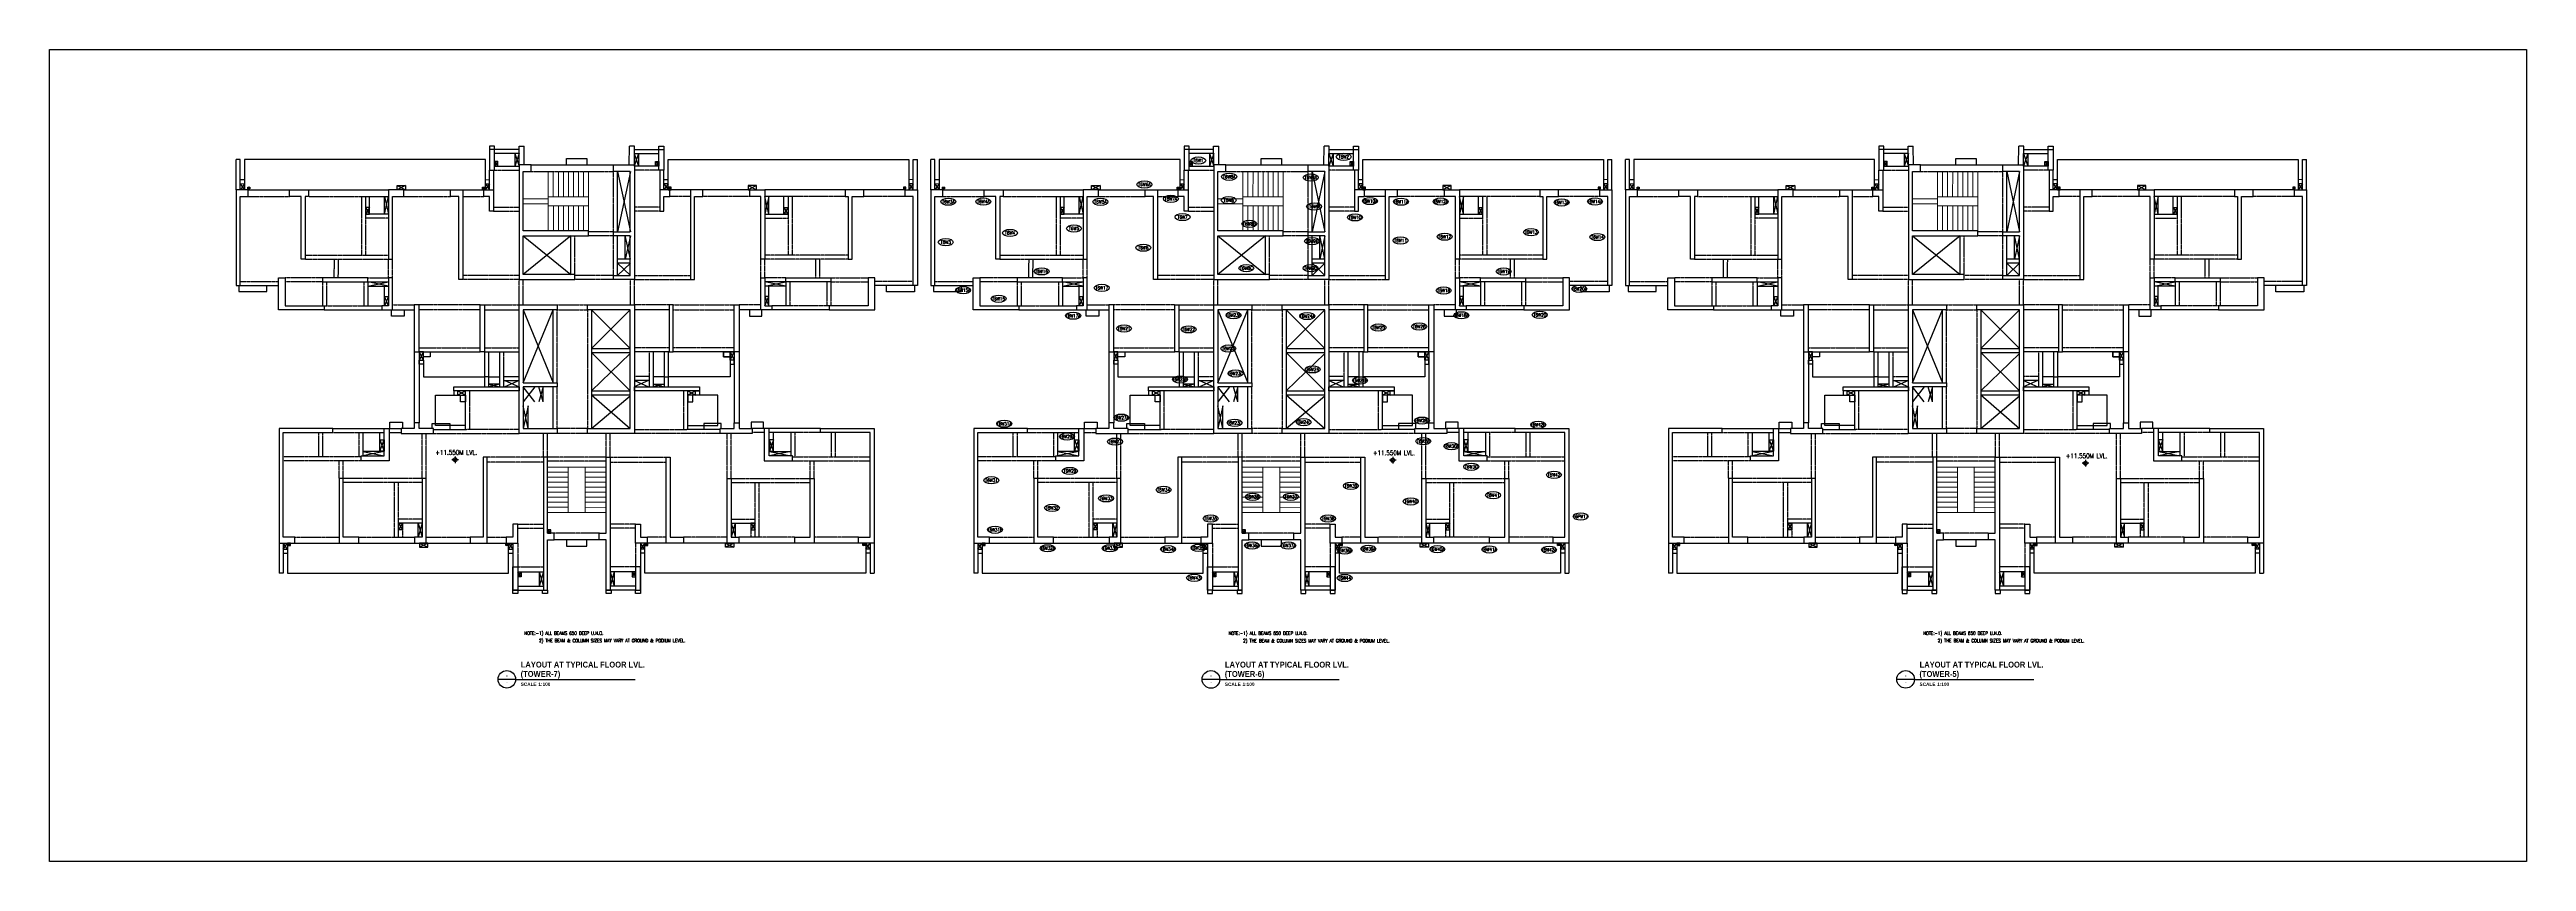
# Model space of a CAD drawing. Header units: millimetres. Extents: x 206 to 857355, y 5291 to 60826.
# Drawn here: x 180642 to 328513, y 5291 to 53815 of the extents above; entities that cross this region are included whole.
import ezdxf
from ezdxf.enums import TextEntityAlignment as Align

# ---------------------------------------------------------------- set-up
doc = ezdxf.new("R2010")
doc.units = ezdxf.units.MM
doc.header["$PDMODE"] = 35
doc.linetypes.add('HIDDEN', pattern=[0.375, 0.25, -0.125])
for name, color, linetype in [('A-REFR-TITL-100', 2, 'Continuous'), ('BEAM', 3, 'Continuous'), ('COL', 6, 'Continuous'), ('COL-NO TOWR-T5', 8, 'Continuous'), ('COL-NO TOWR-T6', 8, 'Continuous'), ('COVER', 2, 'Continuous'), ('CUT', 9, 'Continuous'), ('SYMBOL', 1, 'Continuous'), ('TEXT', 3, 'Continuous'), ('TOWER-6 COL. NO', 3, 'Continuous')]:
    doc.layers.add(name, color=color, linetype=linetype)
for name, color, linetype, lineweight in [('Boundary', 40, 'Continuous', 30), ('Origin', 40, 'Continuous', 30), ('S-STRS', 31, 'Continuous', 18)]:
    doc.layers.add(name, color=color, linetype=linetype, lineweight=lineweight)
doc.styles.add('Arial', font='arial.ttf', dxfattribs={"height": 125})
doc.styles.add('ARIAL-TITLE', font='arialbd.ttf')
doc.styles.add('romand', font='romand.shx', dxfattribs={"width": 0.8})
doc.styles.add('ROMANS', font='romans.shx', dxfattribs={"width": 0.8})

# ---------------------------------------------------------------- blocks, each defined once
blk = doc.blocks.new('A-DETAIL-TITLE-100')
at = {"layer": 'A-REFR-TITL-100', "linetype": 'Continuous'}
blk.add_line((0, 0), (-1050, 0), dxfattribs=at)
blk.add_circle((-525, 0), 525, dxfattribs=at)
at = {"layer": 'A-REFR-TITL-100', "color": 4, "linetype": 'Continuous', "style": 'ARIAL-TITLE'}
blk.add_attdef('DRWG-NO', text='', height=400, dxfattribs=at).set_placement((-751, 326), align=Align.MIDDLE)
at = {"layer": 'A-REFR-TITL-100', "color": 4, "style": 'ARIAL-TITLE'}
for tag, p, height in [('TITLE1', (450, 937), 500), ('TITLE2', (450, 237), 500), ('SCALE1', (450, -480), 300), ('SCALE2', (2479, -480), 300)]:
    blk.add_attdef(tag, p, '', height=height, dxfattribs=at)
at = {"layer": 'A-REFR-TITL-100', "color": 4, "linetype": 'Continuous', "style": 'Arial', "width": 0.8}
blk.add_attdef('DRAWING-REF', text='', height=200, dxfattribs=at).set_placement((-735, -270), align=Align.MIDDLE)
blk = doc.blocks.new('A$C2BC57D65')
at = {"layer": 'SYMBOL'}
h = blk.add_hatch(color=7, dxfattribs=at)
h.paths.add_polyline_path([(196, 348), (314, 348, 0.4142136), (196, 466)])
h.paths.add_polyline_path([(196, 348), (79, 348, 0.4142136), (196, 230)])
at = {"layer": 'SYMBOL', "color": 7}
for p, q in [((393, 348), (0, 348)), ((196, 544), (196, 152))]:
    blk.add_line(p, q, dxfattribs=at)
blk.add_circle((196, 348), 118, dxfattribs=at)
at = {"layer": 'SYMBOL', "style": 'romand', "width": 0.8}
for p in [(1052, 530), (1052, 137)]:
    blk.add_attdef('LEVEL', text='', height=275, dxfattribs=at).set_placement(p, align=Align.MIDDLE)
blk = doc.blocks.new('A$Cc2dddd12')
at = {"layer": 'COL-NO TOWR-T5'}
blk.add_ellipse((-513, 182), major_axis=(448, 0), ratio=0.4828293, dxfattribs=at)
at = {"layer": 'COL-NO TOWR-T5', "color": 3, "style": 'ROMANS', "width": 0.8}
blk.add_attdef('12345', text='', height=200, dxfattribs=at).set_placement((-513, 182), align=Align.MIDDLE_CENTER)

msp = doc.modelspace()

# ---------------------------------------------------------------- linework, layer by layer
at = {"layer": 'A-REFR-TITL-100', "linetype": 'Continuous'}
for p, q in [((208465, 16177), (215603, 16175)), ((250502, 16173), (257640, 16171)), ((291973, 16174), (299111, 16172))]:
    msp.add_line(p, q, dxfattribs=at)
at = {"layer": 'BEAM'}
for p, q in [((207211, 48039), (206911, 48039)), ((206911, 48039), (206911, 47839)), ((207211, 47839), (207211, 48039)), ((208674, 47839), (207211, 47839)), ((208674, 47599), (207211, 47599)), ((208674, 46918), (208669, 48039)), ((208669, 48039), (208969, 48039)), ((208974, 46918), (208969, 48039)), ((215255, 46918), (215259, 48039)), ((215559, 48039), (215259, 48039)), ((215555, 46918), (215559, 48039)), ((215555, 47839), (217018, 47839)), ((215555, 47599), (217018, 47599)), ((217018, 47839), (217018, 48039)), ((217018, 48039), (217318, 48039)), ((217318, 48039), (217318, 47839)), ((248681, 48039), (248381, 48039)), ((248381, 48039), (248381, 47839)), ((248681, 47839), (248681, 48039)), ((250144, 47839), (248681, 47839)), ((250144, 47599), (248681, 47599)), ((250144, 46918), (250139, 48039)), ((250139, 48039), (250439, 48039)), ((250444, 46918), (250439, 48039)), ((256725, 46918), (256729, 48039)), ((257029, 48039), (256729, 48039)), ((257025, 46918), (257029, 48039)), ((257025, 47839), (258488, 47839)), ((257025, 47599), (258488, 47599)), ((258488, 47839), (258488, 48039)), ((258488, 48039), (258788, 48039)), ((258788, 48039), (258788, 47839)), ((290151, 48039), (289851, 48039)), ((289851, 48039), (289851, 47839)), ((290151, 47839), (290151, 48039)), ((291614, 47839), (290151, 47839)), ((291614, 47599), (290151, 47599)), ((291614, 46918), (291609, 48039)), ((291609, 48039), (291909, 48039)), ((291914, 46918), (291909, 48039)), ((298195, 46918), (298199, 48039)), ((298499, 48039), (298199, 48039)), ((298495, 46918), (298499, 48039)), ((298495, 47839), (299958, 47839)), ((298495, 47599), (299958, 47599)), ((299958, 47839), (299958, 48039)), ((299958, 48039), (300258, 48039)), ((300258, 48039), (300258, 47839)), ((191779, 45438), (191780, 47238)), ((192020, 47238), (191780, 47238)), ((192019, 45438), (192020, 47238)), ((206911, 45437), (206911, 46609)), ((207211, 46849), (208675, 46849)), ((209394, 46917), (214314, 46917)), ((214554, 42917), (214554, 46517)), ((217018, 46849), (215554, 46849)), ((217318, 45436), (217318, 46609)), ((232209, 47237), (232449, 47237)), ((232209, 45437), (232209, 47237)), ((232449, 45437), (232449, 47237)), ((233249, 45438), (233250, 47238)), ((233490, 47238), (233250, 47238)), ((233489, 45438), (233490, 47238)), ((248381, 45437), (248381, 46609)), ((248681, 46849), (250145, 46849)), ((250864, 46917), (255784, 46917)), ((256024, 42917), (256024, 46517)), ((258488, 46849), (257024, 46849)), ((258788, 45436), (258788, 46609)), ((273679, 47237), (273919, 47237)), ((273679, 45437), (273679, 47237)), ((273919, 45437), (273919, 47237)), ((274719, 45438), (274720, 47238)), ((274960, 47238), (274720, 47238)), ((274959, 45438), (274960, 47238)), ((289851, 45437), (289851, 46609)), ((290151, 46849), (291615, 46849)), ((292334, 46917), (297254, 46917)), ((297494, 42917), (297494, 46517)), ((299958, 46849), (298494, 46849)), ((300258, 45436), (300258, 46609)), ((315149, 47237), (315389, 47237)), ((315149, 45437), (315149, 47237)), ((315389, 45437), (315389, 47237)), ((192500, 45438), (194969, 45438)), ((196094, 45437), (200886, 45437)), ((199321, 45037), (200886, 45037)), ((199501, 45037), (199501, 43736)), ((201786, 45437), (204585, 45437)), ((205325, 45437), (206560, 45437)), ((218903, 45437), (217669, 45437)), ((222443, 45437), (219643, 45437)), ((228134, 45437), (223343, 45437)), ((224908, 45037), (223343, 45037)), ((224728, 45037), (224728, 43736)), ((231729, 45437), (229259, 45437)), ((233970, 45438), (236439, 45438)), ((237564, 45437), (242356, 45437)), ((240791, 45037), (242356, 45037)), ((240971, 45037), (240971, 43736)), ((243256, 45437), (246055, 45437)), ((246795, 45437), (248030, 45437)), ((260373, 45437), (259139, 45437)), ((263913, 45437), (261113, 45437)), ((269604, 45437), (264813, 45437)), ((266378, 45037), (264813, 45037)), ((266198, 45037), (266198, 43736)), ((273199, 45437), (270729, 45437)), ((275440, 45438), (277909, 45438)), ((279034, 45437), (283826, 45437)), ((282261, 45037), (283826, 45037)), ((282441, 45037), (282441, 43736)), ((284726, 45437), (287525, 45437)), ((288265, 45437), (289500, 45437)), ((301843, 45437), (300609, 45437)), ((305383, 45437), (302583, 45437)), ((311074, 45437), (306283, 45437)), ((307848, 45037), (306283, 45037)), ((307668, 45037), (307668, 43736)), ((314669, 45437), (312199, 45437)), ((200886, 43976), (199501, 43976)), ((223343, 43976), (224728, 43976)), ((242356, 43976), (240971, 43976)), ((264813, 43976), (266198, 43976)), ((283826, 43976), (282441, 43976)), ((306283, 43976), (307668, 43976)), ((211764, 40379), (211764, 42677)), ((214554, 40317), (214554, 42677)), ((253234, 40379), (253234, 42677)), ((256024, 40317), (256024, 42677)), ((294704, 40379), (294704, 42677)), ((297494, 40317), (297494, 42677)), ((199637, 39927), (200886, 39927)), ((199637, 39927), (199637, 38492)), ((215315, 41277), (214554, 41277)), ((215315, 41037), (214554, 41037)), ((224592, 39926), (223343, 39926)), ((224592, 39926), (224592, 38491)), ((241107, 39927), (242356, 39927)), ((241107, 39927), (241107, 38492)), ((256785, 41277), (256024, 41277)), ((256785, 41037), (256024, 41037)), ((266062, 39926), (264813, 39926)), ((266062, 39926), (266062, 38491)), ((282577, 39927), (283826, 39927)), ((282577, 39927), (282577, 38492)), ((298255, 41277), (297494, 41277)), ((298255, 41037), (297494, 41037)), ((307532, 39926), (306283, 39926)), ((307532, 39926), (307532, 38491)), ((199397, 38492), (200476, 38492)), ((224832, 38491), (223753, 38491)), ((240867, 38492), (241946, 38492)), ((266302, 38491), (265223, 38491)), ((282337, 38492), (283416, 38492)), ((307772, 38491), (306693, 38491)), ((197037, 38252), (200476, 38252)), ((201126, 38252), (202408, 38252)), ((206599, 38252), (208675, 38252)), ((210714, 33902), (210714, 38252)), ((212994, 38251), (212994, 31161)), ((217629, 38251), (215553, 38252)), ((223103, 38251), (221820, 38251)), ((227192, 38251), (223753, 38251)), ((238507, 38252), (241946, 38252)), ((242596, 38252), (243878, 38252)), ((248069, 38252), (250145, 38252)), ((252184, 33902), (252184, 38252)), ((254464, 38251), (254464, 31161)), ((259099, 38251), (257023, 38252)), ((264573, 38251), (263290, 38251)), ((268662, 38251), (265223, 38251)), ((279977, 38252), (283416, 38252)), ((284066, 38252), (285348, 38252)), ((289539, 38252), (291615, 38252)), ((293654, 33902), (293654, 38252)), ((295934, 38251), (295934, 31161)), ((300569, 38251), (298493, 38252)), ((306043, 38251), (304760, 38251)), ((310132, 38251), (306693, 38251)), ((202408, 35752), (202408, 31515)), ((202708, 35753), (206359, 35752)), ((202708, 35752), (202708, 31515)), ((206599, 35752), (208675, 35752)), ((206627, 33653), (206627, 35752)), ((206867, 33653), (206867, 35752)), ((207526, 33653), (207526, 35752)), ((212994, 35951), (215314, 35951)), ((212994, 35711), (215314, 35711)), ((217629, 35752), (215553, 35752)), ((216702, 33652), (216702, 35752)), ((217361, 33652), (217362, 35752)), ((217601, 33652), (217602, 35752)), ((221520, 35752), (217869, 35752)), ((221520, 35751), (221520, 31515)), ((221820, 35751), (221820, 31515)), ((243878, 35752), (243878, 31515)), ((244178, 35753), (247829, 35752)), ((244178, 35752), (244178, 31515)), ((248069, 35752), (250145, 35752)), ((248097, 33653), (248097, 35752)), ((248337, 33653), (248337, 35752)), ((248996, 33653), (248996, 35752)), ((254464, 35951), (256784, 35951)), ((254464, 35711), (256784, 35711)), ((259099, 35752), (257023, 35752)), ((258172, 33652), (258172, 35752)), ((258831, 33652), (258832, 35752)), ((259071, 33652), (259072, 35752)), ((262990, 35752), (259339, 35752)), ((262990, 35751), (262990, 31515)), ((263290, 35751), (263290, 31515)), ((285348, 35752), (285348, 31515)), ((285648, 35753), (289299, 35752)), ((285648, 35752), (285648, 31515)), ((289539, 35752), (291615, 35752)), ((289567, 33653), (289567, 35752)), ((289807, 33653), (289807, 35752)), ((290466, 33653), (290466, 35752)), ((295934, 35951), (298254, 35951)), ((295934, 35711), (298254, 35711)), ((300569, 35752), (298493, 35752)), ((299642, 33652), (299642, 35752)), ((300301, 33652), (300302, 35752)), ((300541, 33652), (300542, 35752)), ((304460, 35752), (300809, 35752)), ((304460, 35751), (304460, 31515)), ((304760, 35751), (304760, 31515)), ((206867, 34248), (206627, 34248)), ((207766, 33653), (207766, 34268)), ((207766, 34028), (208675, 34028)), ((216462, 34027), (215553, 34027)), ((216462, 33652), (216462, 34267)), ((217361, 34247), (217601, 34248)), ((248337, 34248), (248097, 34248)), ((249236, 33653), (249236, 34268)), ((249236, 34028), (250145, 34028)), ((257932, 34027), (257023, 34027)), ((257932, 33652), (257932, 34267)), ((258831, 34247), (259071, 34248)), ((289807, 34248), (289567, 34248)), ((290706, 33653), (290706, 34268)), ((290706, 34028), (291615, 34028)), ((299402, 34027), (298493, 34027)), ((299402, 33652), (299402, 34267)), ((300301, 34247), (300541, 34248)), ((205484, 31099), (205484, 33407)), ((210714, 31161), (210714, 33661)), ((212994, 33413), (215314, 33413)), ((212994, 33173), (215314, 33173)), ((218744, 31099), (218744, 33406)), ((246954, 31099), (246954, 33407)), ((252184, 31161), (252184, 33661)), ((254464, 33413), (256784, 33413)), ((254464, 33173), (256784, 33173)), ((260214, 31099), (260214, 33406)), ((288424, 31099), (288424, 33407)), ((293654, 31161), (293654, 33661)), ((295934, 33413), (298254, 33413)), ((295934, 33173), (298254, 33173)), ((301684, 31099), (301684, 33406)), ((197564, 31162), (200615, 31162)), ((200915, 31162), (201630, 31162)), ((203557, 31102), (205544, 31099)), ((220671, 31101), (218684, 31099)), ((223313, 31161), (222598, 31161)), ((226664, 31161), (223613, 31161)), ((239034, 31162), (242085, 31162)), ((242385, 31162), (243100, 31162)), ((245027, 31102), (247014, 31099)), ((262141, 31101), (260154, 31099)), ((264783, 31161), (264068, 31161)), ((268134, 31161), (265083, 31161)), ((280504, 31162), (283555, 31162)), ((283855, 31162), (284570, 31162)), ((286497, 31102), (288484, 31099)), ((303611, 31101), (301624, 31099)), ((306253, 31161), (305538, 31161)), ((309604, 31161), (306553, 31161)), ((199099, 30922), (200615, 30922)), ((199339, 30922), (199339, 29537)), ((225129, 30921), (223613, 30921)), ((224889, 30921), (224889, 29536)), ((240569, 30922), (242085, 30922)), ((240809, 30922), (240809, 29537)), ((266599, 30921), (265083, 30921)), ((266359, 30921), (266359, 29536)), ((282039, 30922), (283555, 30922)), ((282279, 30922), (282279, 29537)), ((308069, 30921), (306553, 30921)), ((307829, 30921), (307829, 29536)), ((201468, 24672), (201468, 25747)), ((202894, 25507), (201468, 25507)), ((221334, 25506), (222760, 25506)), ((222760, 24671), (222760, 25746)), ((242938, 24672), (242938, 25747)), ((244364, 25507), (242938, 25507)), ((262804, 25506), (264230, 25506)), ((264230, 24671), (264230, 25746)), ((284408, 24672), (284408, 25747)), ((285834, 25507), (284408, 25507)), ((304274, 25506), (305700, 25506)), ((305700, 24671), (305700, 25746)), ((194348, 24322), (194348, 22522)), ((194588, 24322), (194588, 22522)), ((195289, 24322), (197939, 24322)), ((199099, 24322), (202434, 24322)), ((201284, 24672), (202434, 24672)), ((203134, 24322), (205749, 24322)), ((206774, 24322), (207899, 24322)), ((213465, 24512), (210765, 24512)), ((217454, 24321), (216329, 24321)), ((221094, 24321), (218479, 24321)), ((222944, 24671), (221794, 24671)), ((225129, 24321), (221794, 24321)), ((228939, 24321), (226289, 24321)), ((229639, 24321), (229639, 22521)), ((229879, 24321), (229879, 22521)), ((235818, 24322), (235818, 22522)), ((236058, 24322), (236058, 22522)), ((236759, 24322), (239409, 24322)), ((240569, 24322), (243904, 24322)), ((242754, 24672), (243904, 24672)), ((244604, 24322), (247219, 24322)), ((248244, 24322), (249369, 24322)), ((254935, 24512), (252235, 24512)), ((258924, 24321), (257799, 24321)), ((262564, 24321), (259949, 24321)), ((264414, 24671), (263264, 24671)), ((266599, 24321), (263264, 24321)), ((270409, 24321), (267759, 24321)), ((271109, 24321), (271109, 22521)), ((271349, 24321), (271349, 22521)), ((277288, 24322), (277288, 22522)), ((277528, 24322), (277528, 22522)), ((278229, 24322), (280879, 24322)), ((282039, 24322), (285374, 24322)), ((284224, 24672), (285374, 24672)), ((286074, 24322), (288689, 24322)), ((289714, 24322), (290839, 24322)), ((296405, 24512), (293705, 24512)), ((300394, 24321), (299269, 24321)), ((304034, 24321), (301419, 24321)), ((305884, 24671), (304734, 24671)), ((308069, 24321), (304734, 24321)), ((311879, 24321), (309229, 24321)), ((312579, 24321), (312579, 22521)), ((312819, 24321), (312819, 22521)), ((194588, 22522), (194348, 22522)), ((208599, 22610), (210124, 22610)), ((215629, 22610), (214104, 22610)), ((229639, 22521), (229879, 22521)), ((236058, 22522), (235818, 22522)), ((250069, 22610), (251594, 22610)), ((257099, 22610), (255574, 22610)), ((271109, 22521), (271349, 22521)), ((277528, 22522), (277288, 22522)), ((291539, 22610), (293064, 22610)), ((298569, 22610), (297044, 22610)), ((312579, 22521), (312819, 22521)), ((208564, 21510), (210124, 21510)), ((208599, 21750), (210124, 21750)), ((215629, 21750), (214104, 21750)), ((215664, 21510), (214104, 21510)), ((250034, 21510), (251594, 21510)), ((250069, 21750), (251594, 21750)), ((257099, 21750), (255574, 21750)), ((257134, 21510), (255574, 21510)), ((291504, 21510), (293064, 21510)), ((291539, 21750), (293064, 21750)), ((298569, 21750), (297044, 21750)), ((298604, 21510), (297044, 21510))]:
    msp.add_line(p, q, dxfattribs=at)
at = {"layer": 'BEAM', "linetype": 'HIDDEN', "ltscale": 10}
for p, q in [((207151, 46609), (207151, 45437)), ((207211, 46610), (208675, 46609)), ((209394, 46517), (214314, 46517)), ((214314, 42917), (214314, 46517)), ((217018, 46609), (215554, 46609)), ((217078, 46609), (217078, 45436)), ((248621, 46609), (248621, 45437)), ((248681, 46610), (250145, 46609)), ((250864, 46517), (255784, 46517)), ((255784, 42917), (255784, 46517)), ((258488, 46609), (257024, 46609)), ((258548, 46609), (258548, 45436)), ((290091, 46609), (290091, 45437)), ((290151, 46610), (291615, 46609)), ((292334, 46517), (297254, 46517)), ((297254, 42917), (297254, 46517)), ((299958, 46609), (298494, 46609)), ((300018, 46609), (300018, 45436)), ((192500, 45038), (194969, 45038)), ((196094, 45037), (199321, 45037)), ((199261, 45037), (199261, 41517)), ((201786, 45037), (204585, 45037)), ((205325, 45037), (206560, 45037)), ((207150, 44387), (208675, 44387)), ((217079, 44387), (215554, 44387)), ((218903, 45037), (217669, 45036)), ((222443, 45037), (219643, 45037)), ((228134, 45037), (224908, 45037)), ((224968, 45037), (224968, 41516)), ((231729, 45037), (229259, 45037)), ((233970, 45038), (236439, 45038)), ((237564, 45037), (240791, 45037)), ((240731, 45037), (240731, 41517)), ((243256, 45037), (246055, 45037)), ((246795, 45037), (248030, 45037)), ((248620, 44387), (250145, 44387)), ((258549, 44387), (257024, 44387)), ((260373, 45037), (259139, 45036)), ((263913, 45037), (261113, 45037)), ((269604, 45037), (266378, 45037)), ((266438, 45037), (266438, 41516)), ((273199, 45037), (270729, 45037)), ((275440, 45038), (277909, 45038)), ((279034, 45037), (282261, 45037)), ((282201, 45037), (282201, 41517)), ((284726, 45037), (287525, 45037)), ((288265, 45037), (289500, 45037)), ((290090, 44387), (291615, 44387)), ((300019, 44387), (298494, 44387)), ((301843, 45037), (300609, 45036)), ((305383, 45037), (302583, 45037)), ((311074, 45037), (307848, 45037)), ((307908, 45037), (307908, 41516)), ((314669, 45037), (312199, 45037)), ((199501, 43736), (199501, 41517)), ((200886, 43736), (199501, 43736)), ((207150, 44147), (208675, 44147)), ((214315, 42917), (212815, 42917)), ((217079, 44147), (215554, 44147)), ((223343, 43736), (224728, 43736)), ((224728, 43736), (224728, 41516)), ((240971, 43736), (240971, 41517)), ((242356, 43736), (240971, 43736)), ((248620, 44147), (250145, 44147)), ((255785, 42917), (254285, 42917)), ((258549, 44147), (257024, 44147)), ((264813, 43736), (266198, 43736)), ((266198, 43736), (266198, 41516)), ((282441, 43736), (282441, 41517)), ((283826, 43736), (282441, 43736)), ((290090, 44147), (291615, 44147)), ((297255, 42917), (295755, 42917)), ((300019, 44147), (298494, 44147)), ((306283, 43736), (307668, 43736)), ((307668, 43736), (307668, 41516)), ((195909, 41517), (200886, 41517)), ((212004, 40379), (212004, 42677)), ((214315, 42677), (212815, 42677)), ((214314, 40317), (214314, 42677)), ((228319, 41516), (223343, 41516)), ((237379, 41517), (242356, 41517)), ((253474, 40379), (253474, 42677)), ((255785, 42677), (254285, 42677)), ((255784, 40317), (255784, 42677)), ((269789, 41516), (264813, 41516)), ((278849, 41517), (283826, 41517)), ((294944, 40379), (294944, 42677)), ((297255, 42677), (295755, 42677)), ((297254, 40317), (297254, 42677)), ((311259, 41516), (306283, 41516)), ((192019, 39957), (194309, 39957)), ((196937, 40167), (194709, 40167)), ((196937, 39927), (194709, 39927)), ((195909, 41277), (200886, 41277)), ((196937, 39927), (196937, 38492)), ((197177, 39927), (197177, 38492)), ((197626, 41277), (197622, 40167)), ((197866, 41277), (197862, 40167)), ((199397, 39927), (199397, 38492)), ((199637, 40167), (200886, 40167)), ((200886, 40167), (200886, 41277)), ((201126, 40167), (201126, 41277)), ((208675, 40317), (205325, 40317)), ((208675, 40078), (205325, 40077)), ((208677, 38552), (208676, 40077)), ((208917, 38552), (208916, 40077)), ((214314, 40317), (212004, 40317)), ((214314, 40077), (212004, 40077)), ((215315, 38552), (215315, 40077)), ((215553, 40077), (218903, 40076)), ((215554, 40316), (218903, 40316)), ((215555, 38552), (215555, 40077)), ((223103, 40166), (223103, 41276)), ((228319, 41276), (223343, 41276)), ((223343, 40166), (223343, 41276)), ((224592, 40166), (223343, 40166)), ((224832, 39926), (224832, 38491)), ((226363, 41276), (226367, 40166)), ((226603, 41276), (226607, 40166)), ((227052, 39926), (227052, 38491)), ((227292, 40166), (229519, 40166)), ((227292, 39926), (229519, 39926)), ((227292, 39926), (227292, 38491)), ((232209, 39956), (229919, 39956)), ((233489, 39957), (235779, 39957)), ((238407, 40167), (236179, 40167)), ((238407, 39927), (236179, 39927)), ((237379, 41277), (242356, 41277)), ((238407, 39927), (238407, 38492)), ((238647, 39927), (238647, 38492)), ((239096, 41277), (239092, 40167)), ((239336, 41277), (239332, 40167)), ((240867, 39927), (240867, 38492)), ((241107, 40167), (242356, 40167)), ((242356, 40167), (242356, 41277)), ((242596, 40167), (242596, 41277)), ((250145, 40317), (246795, 40317)), ((250145, 40078), (246795, 40077)), ((250147, 38552), (250146, 40077)), ((250387, 38552), (250386, 40077)), ((255784, 40317), (253474, 40317)), ((255784, 40077), (253474, 40077)), ((256785, 38552), (256785, 40077)), ((257023, 40077), (260373, 40076)), ((257024, 40316), (260373, 40316)), ((257025, 38552), (257025, 40077)), ((264573, 40166), (264573, 41276)), ((269789, 41276), (264813, 41276)), ((264813, 40166), (264813, 41276)), ((266062, 40166), (264813, 40166)), ((266302, 39926), (266302, 38491)), ((267833, 41276), (267837, 40166)), ((268073, 41276), (268077, 40166)), ((268522, 39926), (268522, 38491)), ((268762, 40166), (270989, 40166)), ((268762, 39926), (270989, 39926)), ((268762, 39926), (268762, 38491)), ((273679, 39956), (271389, 39956)), ((274959, 39957), (277249, 39957)), ((279877, 40167), (277649, 40167)), ((279877, 39927), (277649, 39927)), ((278849, 41277), (283826, 41277)), ((279877, 39927), (279877, 38492)), ((280117, 39927), (280117, 38492)), ((280566, 41277), (280562, 40167)), ((280806, 41277), (280802, 40167)), ((282337, 39927), (282337, 38492)), ((282577, 40167), (283826, 40167)), ((283826, 40167), (283826, 41277)), ((284066, 40167), (284066, 41277)), ((291615, 40317), (288265, 40317)), ((291615, 40078), (288265, 40077)), ((291617, 38552), (291616, 40077)), ((291857, 38552), (291856, 40077)), ((297254, 40317), (294944, 40317)), ((297254, 40077), (294944, 40077)), ((298255, 38552), (298255, 40077)), ((298493, 40077), (301843, 40076)), ((298494, 40316), (301843, 40316)), ((298495, 38552), (298495, 40077)), ((306043, 40166), (306043, 41276)), ((311259, 41276), (306283, 41276)), ((306283, 40166), (306283, 41276)), ((307532, 40166), (306283, 40166)), ((307772, 39926), (307772, 38491)), ((309303, 41276), (309307, 40166)), ((309543, 41276), (309547, 40166)), ((309992, 39926), (309992, 38491)), ((310232, 40166), (312459, 40166)), ((310232, 39926), (312459, 39926)), ((310232, 39926), (310232, 38491)), ((315149, 39956), (312859, 39956)), ((197037, 38492), (199397, 38492)), ((201126, 38552), (202408, 38552)), ((206359, 38552), (202648, 38552)), ((206599, 38552), (208675, 38552)), ((210954, 38552), (212754, 38552)), ((217629, 38551), (215553, 38552)), ((217869, 38551), (221580, 38551)), ((223103, 38551), (221820, 38551)), ((227192, 38491), (224832, 38491)), ((238507, 38492), (240867, 38492)), ((242596, 38552), (243878, 38552)), ((247829, 38552), (244118, 38552)), ((248069, 38552), (250145, 38552)), ((252424, 38552), (254224, 38552)), ((259099, 38551), (257023, 38552)), ((259339, 38551), (263050, 38551)), ((264573, 38551), (263290, 38551)), ((268662, 38491), (266302, 38491)), ((279977, 38492), (282337, 38492)), ((284066, 38552), (285348, 38552)), ((289299, 38552), (285588, 38552)), ((289539, 38552), (291615, 38552)), ((293894, 38552), (295694, 38552)), ((300569, 38551), (298493, 38552)), ((300809, 38551), (304520, 38551)), ((306043, 38551), (304760, 38551)), ((310132, 38491), (307772, 38491)), ((206359, 38252), (202708, 38252)), ((210954, 33902), (210954, 38252)), ((210954, 38252), (212754, 38252)), ((212754, 38251), (212754, 31161)), ((217869, 38251), (221520, 38251)), ((247829, 38252), (244178, 38252)), ((252424, 33902), (252424, 38252)), ((252424, 38252), (254224, 38252)), ((254224, 38251), (254224, 31161)), ((259339, 38251), (262990, 38251)), ((289299, 38252), (285648, 38252)), ((293894, 33902), (293894, 38252)), ((293894, 38252), (295694, 38252)), ((295694, 38251), (295694, 31161)), ((300809, 38251), (304460, 38251)), ((202708, 35992), (206359, 35992)), ((206599, 35992), (208675, 35992)), ((207766, 34268), (207766, 35752)), ((217629, 35992), (215553, 35992)), ((216462, 34267), (216462, 35752)), ((221520, 35991), (217869, 35992)), ((244178, 35992), (247829, 35992)), ((248069, 35992), (250145, 35992)), ((249236, 34268), (249236, 35752)), ((259099, 35992), (257023, 35992)), ((257932, 34267), (257932, 35752)), ((262990, 35991), (259339, 35992)), ((285648, 35992), (289299, 35992)), ((289539, 35992), (291615, 35992)), ((290706, 34268), (290706, 35752)), ((300569, 35992), (298493, 35992)), ((299402, 34267), (299402, 35752)), ((304460, 35991), (300809, 35992)), ((207766, 34268), (208675, 34268)), ((216462, 34267), (215553, 34267)), ((249236, 34268), (250145, 34268)), ((257932, 34267), (257023, 34267)), ((290706, 34268), (291615, 34268)), ((299402, 34267), (298493, 34267)), ((205724, 31099), (205724, 33407)), ((210954, 31161), (210954, 33661)), ((218504, 31099), (218504, 33406)), ((247194, 31099), (247194, 33407)), ((252424, 31161), (252424, 33661)), ((259974, 31099), (259974, 33406)), ((288664, 31099), (288664, 33407)), ((293894, 31161), (293894, 33661)), ((301444, 31099), (301444, 33406)), ((208675, 31099), (205544, 31099)), ((212754, 31162), (210954, 31162)), ((215553, 31099), (218684, 31099)), ((250145, 31099), (247014, 31099)), ((254224, 31162), (252424, 31162)), ((257023, 31099), (260154, 31099)), ((291615, 31099), (288484, 31099)), ((295694, 31162), (293894, 31162)), ((298493, 31099), (301624, 31099)), ((196689, 30921), (196689, 29474)), ((196929, 30921), (196929, 29474)), ((197564, 30922), (199099, 30922)), ((199099, 30922), (199099, 29477)), ((200915, 30922), (201630, 30922)), ((202894, 28182), (202894, 30860)), ((203134, 28182), (203134, 30860)), ((203557, 30862), (208674, 30862)), ((210123, 29462), (210123, 30859)), ((210363, 29462), (210363, 30859)), ((212754, 30862), (210954, 30862)), ((213865, 29461), (213865, 30859)), ((214105, 29461), (214105, 30859)), ((220671, 30861), (215554, 30861)), ((221094, 28182), (221094, 30859)), ((221334, 28182), (221334, 30859)), ((223313, 30921), (222598, 30921)), ((225129, 30921), (225129, 29476)), ((226664, 30921), (225129, 30921)), ((227299, 30920), (227299, 29473)), ((227539, 30920), (227539, 29473)), ((238159, 30921), (238159, 29474)), ((238399, 30921), (238399, 29474)), ((239034, 30922), (240569, 30922)), ((240569, 30922), (240569, 29477)), ((242385, 30922), (243100, 30922)), ((244364, 28182), (244364, 30860)), ((244604, 28182), (244604, 30860)), ((245027, 30862), (250144, 30862)), ((251593, 29462), (251593, 30859)), ((251833, 29462), (251833, 30859)), ((254224, 30862), (252424, 30862)), ((255335, 29461), (255335, 30859)), ((255575, 29461), (255575, 30859)), ((262141, 30861), (257024, 30861)), ((262564, 28182), (262564, 30859)), ((262804, 28182), (262804, 30859)), ((264783, 30921), (264068, 30921)), ((266599, 30921), (266599, 29476)), ((268134, 30921), (266599, 30921)), ((268769, 30920), (268769, 29473)), ((269009, 30920), (269009, 29473)), ((279629, 30921), (279629, 29474)), ((279869, 30921), (279869, 29474)), ((280504, 30922), (282039, 30922)), ((282039, 30922), (282039, 29477)), ((283855, 30922), (284570, 30922)), ((285834, 28182), (285834, 30860)), ((286074, 28182), (286074, 30860)), ((286497, 30862), (291614, 30862)), ((293063, 29462), (293063, 30859)), ((293303, 29462), (293303, 30859)), ((295694, 30862), (293894, 30862)), ((296805, 29461), (296805, 30859)), ((297045, 29461), (297045, 30859)), ((303611, 30861), (298494, 30861)), ((304034, 28182), (304034, 30859)), ((304274, 28182), (304274, 30859)), ((306253, 30921), (305538, 30921)), ((308069, 30921), (308069, 29476)), ((309604, 30921), (308069, 30921)), ((310239, 30920), (310239, 29473)), ((310479, 30920), (310479, 29473)), ((199239, 29475), (194589, 29477)), ((199239, 29237), (194589, 29237)), ((197939, 28182), (197939, 29235)), ((198179, 28182), (198179, 29235)), ((202894, 28182), (198179, 28182)), ((210123, 29462), (206774, 29462)), ((210123, 29162), (206774, 29162)), ((213865, 29460), (210365, 29460)), ((213865, 29220), (210365, 29220)), ((214105, 29461), (217454, 29461)), ((214105, 29161), (217454, 29161)), ((221334, 28182), (226049, 28182)), ((224989, 29474), (229639, 29476)), ((224989, 29236), (229639, 29236)), ((226049, 28182), (226049, 29234)), ((226289, 28182), (226289, 29234)), ((240709, 29475), (236059, 29477)), ((240709, 29237), (236059, 29237)), ((239409, 28182), (239409, 29235)), ((239649, 28182), (239649, 29235)), ((244364, 28182), (239649, 28182)), ((251593, 29462), (248244, 29462)), ((251593, 29162), (248244, 29162)), ((255335, 29460), (251835, 29460)), ((255335, 29220), (251835, 29220)), ((255575, 29461), (258924, 29461)), ((255575, 29161), (258924, 29161)), ((262804, 28182), (267519, 28182)), ((266459, 29474), (271109, 29476)), ((266459, 29236), (271109, 29236)), ((267519, 28182), (267519, 29234)), ((267759, 28182), (267759, 29234)), ((282179, 29475), (277529, 29477)), ((282179, 29237), (277529, 29237)), ((280879, 28182), (280879, 29235)), ((281119, 28182), (281119, 29235)), ((285834, 28182), (281119, 28182)), ((293063, 29462), (289714, 29462)), ((293063, 29162), (289714, 29162)), ((296805, 29460), (293305, 29460)), ((296805, 29220), (293305, 29220)), ((297045, 29461), (300394, 29461)), ((297045, 29161), (300394, 29161)), ((304274, 28182), (308989, 28182)), ((307929, 29474), (312579, 29476)), ((307929, 29236), (312579, 29236)), ((308989, 28182), (308989, 29234)), ((309229, 28182), (309229, 29234)), ((202894, 27942), (198179, 27942)), ((201228, 24672), (201228, 27942)), ((201468, 25747), (201468, 27942)), ((221334, 27942), (226049, 27942)), ((222760, 25746), (222760, 27942)), ((223000, 24671), (223000, 27942)), ((244364, 27942), (239649, 27942)), ((242698, 24672), (242698, 27942)), ((242938, 25747), (242938, 27942)), ((262804, 27942), (267519, 27942)), ((264230, 25746), (264230, 27942)), ((264470, 24671), (264470, 27942)), ((285834, 27942), (281119, 27942)), ((284168, 24672), (284168, 27942)), ((284408, 25747), (284408, 27942)), ((304274, 27942), (308989, 27942)), ((305700, 25746), (305700, 27942)), ((305940, 24671), (305940, 27942)), ((202894, 25747), (201468, 25747)), ((208599, 25459), (210124, 25459)), ((208599, 25219), (210124, 25219)), ((215629, 25459), (214104, 25459)), ((215629, 25219), (214104, 25219)), ((221334, 25746), (222760, 25746)), ((244364, 25747), (242938, 25747)), ((250069, 25459), (251594, 25459)), ((250069, 25219), (251594, 25219)), ((257099, 25459), (255574, 25459)), ((257099, 25219), (255574, 25219)), ((262804, 25746), (264230, 25746)), ((285834, 25747), (284408, 25747)), ((291539, 25459), (293064, 25459)), ((291539, 25219), (293064, 25219)), ((298569, 25459), (297044, 25459)), ((298569, 25219), (297044, 25219)), ((304274, 25746), (305700, 25746)), ((195289, 24672), (197939, 24672)), ((199099, 24672), (201284, 24672)), ((203134, 24672), (205749, 24672)), ((206774, 24672), (207899, 24672)), ((213465, 24912), (210765, 24912)), ((217454, 24671), (216329, 24671)), ((221094, 24671), (218479, 24671)), ((225129, 24671), (222944, 24671)), ((228939, 24671), (226289, 24671)), ((236759, 24672), (239409, 24672)), ((240569, 24672), (242754, 24672)), ((244604, 24672), (247219, 24672)), ((248244, 24672), (249369, 24672)), ((254935, 24912), (252235, 24912)), ((258924, 24671), (257799, 24671)), ((262564, 24671), (259949, 24671)), ((266599, 24671), (264414, 24671)), ((270409, 24671), (267759, 24671)), ((278229, 24672), (280879, 24672)), ((282039, 24672), (284224, 24672)), ((286074, 24672), (288689, 24672)), ((289714, 24672), (290839, 24672)), ((296405, 24912), (293705, 24912)), ((300394, 24671), (299269, 24671)), ((304034, 24671), (301419, 24671)), ((308069, 24671), (305884, 24671)), ((311879, 24671), (309229, 24671)), ((208598, 22910), (210124, 22910)), ((215629, 22910), (214104, 22910)), ((250068, 22910), (251594, 22910)), ((257099, 22910), (255574, 22910)), ((291538, 22910), (293064, 22910)), ((298569, 22910), (297044, 22910))]:
    msp.add_line(p, q, dxfattribs=at)
at = {"layer": 'BEAM', "ltscale": 10}
for p, q in [((192019, 39717), (194309, 39717)), ((232209, 39716), (229919, 39716)), ((233489, 39717), (235779, 39717)), ((273679, 39716), (271389, 39716)), ((274959, 39717), (277249, 39717)), ((315149, 39716), (312859, 39716))]:
    msp.add_line(p, q, dxfattribs=at)
at = {"layer": 'BEAM'}
for points in [[(208299, 24322), (208299, 22910)], [(215929, 24322), (215929, 22910)], [(249769, 24322), (249769, 22910)], [(257399, 24322), (257399, 22910)], [(291239, 24322), (291239, 22910)], [(298869, 24322), (298869, 22910)]]:
    msp.add_lwpolyline(points, dxfattribs=at)
at = {"layer": 'BEAM', "linetype": 'HIDDEN', "ltscale": 10}
for points in [[(208599, 24322), (208598, 22910)], [(215629, 24322), (215629, 22910)], [(250069, 24322), (250068, 22910)], [(257099, 24322), (257099, 22910)], [(291539, 24322), (291538, 22910)], [(298569, 24322), (298569, 22910)]]:
    msp.add_lwpolyline(points, dxfattribs=at)
at = {"layer": 'BEAM'}
for points in [[(208599, 21312), (208299, 21312), (208299, 21510), (208599, 21510)], [(210364, 21312), (210064, 21312), (210064, 21510), (210364, 21510)], [(214164, 21312), (213864, 21312), (213864, 21510), (214164, 21510)], [(215929, 21312), (215629, 21312), (215629, 21510), (215929, 21510)], [(249769, 21313), (250069, 21313), (250069, 21510), (249769, 21510)], [(251534, 21313), (251834, 21313), (251834, 21510), (251534, 21510)], [(255334, 21313), (255634, 21313), (255634, 21510), (255334, 21510)], [(257099, 21313), (257399, 21313), (257399, 21510), (257099, 21510)], [(291239, 21315), (291539, 21315), (291539, 21513), (291239, 21513)], [(293004, 21315), (293304, 21315), (293304, 21513), (293004, 21513)], [(296804, 21315), (297104, 21315), (297104, 21513), (296804, 21513)], [(298569, 21315), (298869, 21315), (298869, 21513), (298569, 21513)]]:
    msp.add_lwpolyline(points, close=True, dxfattribs=at)
at = {"layer": 'Boundary'}
msp.add_lwpolyline([(180642, 53815), (328513, 53815), (328513, 5291), (180642, 5291)], close=True, dxfattribs=at)
at = {"layer": 'COL'}
for p, q in [((208299, 22910), (208299, 21510)), ((215929, 22910), (215929, 21510)), ((249769, 22910), (249769, 21510)), ((257399, 22910), (257399, 21510)), ((291239, 22910), (291239, 21510)), ((298869, 22910), (298869, 21510))]:
    msp.add_line(p, q, dxfattribs=at)
for points in [[(207211, 47839), (206911, 47839), (206910, 46609), (207211, 46609)], [(217018, 47839), (217318, 47839), (217318, 46609), (217018, 46609)], [(248681, 47839), (248381, 47839), (248380, 46609), (248681, 46609)], [(258488, 47839), (258788, 47839), (258788, 46609), (258488, 46609)], [(290151, 47839), (289851, 47839), (289850, 46609), (290151, 46609)], [(299958, 47839), (300258, 47839), (300258, 46609), (299958, 46609)], [(208674, 40077), (212004, 40077), (212004, 40377), (208914, 40377), (208914, 42677), (212814, 42677), (212814, 42977), (208914, 42977), (208914, 46517), (209394, 46517), (209394, 46917), (208674, 46917)], [(215554, 40077), (214314, 40077), (214314, 40317), (215314, 40317), (215314, 42677), (214314, 42677), (214314, 42917), (215314, 42917), (215314, 46517), (214314, 46517), (214314, 46917), (215554, 46917)], [(250144, 40077), (253474, 40077), (253474, 40377), (250384, 40377), (250384, 42677), (254284, 42677), (254284, 42977), (250384, 42977), (250384, 46517), (250864, 46517), (250864, 46917), (250144, 46917)], [(257024, 40077), (255784, 40077), (255784, 40317), (256784, 40317), (256784, 42677), (255784, 42677), (255784, 42917), (256784, 42917), (256784, 46517), (255784, 46517), (255784, 46917), (257024, 46917)], [(291614, 40077), (294944, 40077), (294944, 40377), (291854, 40377), (291854, 42677), (295754, 42677), (295754, 42977), (291854, 42977), (291854, 46517), (292334, 46517), (292334, 46917), (291614, 46917)], [(298494, 40077), (297254, 40077), (297254, 40317), (298254, 40317), (298254, 42677), (297254, 42677), (297254, 42917), (298254, 42917), (298254, 46517), (297254, 46517), (297254, 46917), (298494, 46917)], [(192019, 39717), (192019, 45038), (192500, 45038), (192500, 45438), (191779, 45438), (191779, 39717)], [(195909, 45038), (195909, 41277), (195669, 41277), (195669, 45037), (194969, 45037), (194969, 45438), (196094, 45437), (196094, 45038)], [(200886, 41277), (201126, 41277), (201126, 45037), (201786, 45037), (201786, 45437), (200886, 45437)], [(204585, 45437), (205325, 45437), (205325, 40077), (205085, 40077), (205085, 45037), (204585, 45037)], [(219643, 45437), (218903, 45437), (218903, 40076), (219143, 40076), (219143, 45036), (219643, 45036)], [(223343, 41276), (223103, 41276), (223103, 45037), (222443, 45037), (222443, 45437), (223343, 45437)], [(228319, 45037), (228319, 41276), (228559, 41276), (228559, 45037), (229259, 45037), (229259, 45437), (228134, 45437), (228134, 45037)], [(232209, 39716), (232209, 45037), (231729, 45037), (231729, 45437), (232449, 45437), (232449, 39716)], [(233489, 39717), (233489, 45038), (233970, 45038), (233970, 45438), (233249, 45438), (233249, 39717)], [(237379, 45038), (237379, 41277), (237139, 41277), (237139, 45037), (236439, 45037), (236439, 45438), (237564, 45437), (237564, 45038)], [(242356, 41277), (242596, 41277), (242596, 45037), (243256, 45037), (243256, 45437), (242356, 45437)], [(246055, 45437), (246795, 45437), (246795, 40077), (246555, 40077), (246555, 45037), (246055, 45037)], [(261113, 45437), (260373, 45437), (260373, 40076), (260613, 40076), (260613, 45036), (261113, 45036)], [(264813, 41276), (264573, 41276), (264573, 45037), (263913, 45037), (263913, 45437), (264813, 45437)], [(269789, 45037), (269789, 41276), (270029, 41276), (270029, 45037), (270729, 45037), (270729, 45437), (269604, 45437), (269604, 45037)], [(273679, 39716), (273679, 45037), (273199, 45037), (273199, 45437), (273919, 45437), (273919, 39716)], [(274959, 39717), (274959, 45038), (275440, 45038), (275440, 45438), (274719, 45438), (274719, 39717)], [(278849, 45038), (278849, 41277), (278609, 41277), (278609, 45037), (277909, 45037), (277909, 45438), (279034, 45437), (279034, 45038)], [(283826, 41277), (284066, 41277), (284066, 45037), (284726, 45037), (284726, 45437), (283826, 45437)], [(287525, 45437), (288265, 45437), (288265, 40077), (288025, 40077), (288025, 45037), (287525, 45037)], [(302583, 45437), (301843, 45437), (301843, 40076), (302083, 40076), (302083, 45036), (302583, 45036)], [(306283, 41276), (306043, 41276), (306043, 45037), (305383, 45037), (305383, 45437), (306283, 45437)], [(311259, 45037), (311259, 41276), (311499, 41276), (311499, 45037), (312199, 45037), (312199, 45437), (311074, 45437), (311074, 45037)], [(315149, 39716), (315149, 45037), (314669, 45037), (314669, 45437), (315389, 45437), (315389, 39716)], [(194309, 40167), (194709, 40167), (194709, 39717), (194709, 38492), (197041, 38492), (197041, 38252), (194309, 38252)], [(199637, 39927), (199637, 40167), (196937, 40167), (196937, 39927)], [(200886, 38492), (200476, 38492), (200476, 38252), (201126, 38252), (201126, 40167), (200886, 40167)], [(223343, 38491), (223753, 38491), (223753, 38251), (223103, 38251), (223103, 40166), (223343, 40166)], [(224592, 39926), (224592, 40166), (227292, 40166), (227292, 39926)], [(229919, 40166), (229519, 40166), (229519, 39716), (229519, 38491), (227188, 38491), (227188, 38251), (229919, 38251)], [(235779, 40167), (236179, 40167), (236179, 39717), (236179, 38492), (238511, 38492), (238511, 38252), (235779, 38252)], [(241107, 39927), (241107, 40167), (238407, 40167), (238407, 39927)], [(242356, 38492), (241946, 38492), (241946, 38252), (242596, 38252), (242596, 40167), (242356, 40167)], [(264813, 38491), (265223, 38491), (265223, 38251), (264573, 38251), (264573, 40166), (264813, 40166)], [(266062, 39926), (266062, 40166), (268762, 40166), (268762, 39926)], [(271389, 40166), (270989, 40166), (270989, 39716), (270989, 38491), (268658, 38491), (268658, 38251), (271389, 38251)], [(277249, 40167), (277649, 40167), (277649, 39717), (277649, 38492), (279981, 38492), (279981, 38252), (277249, 38252)], [(282577, 39927), (282577, 40167), (279877, 40167), (279877, 39927)], [(283826, 38492), (283416, 38492), (283416, 38252), (284066, 38252), (284066, 40167), (283826, 40167)], [(306283, 38491), (306693, 38491), (306693, 38251), (306043, 38251), (306043, 40166), (306283, 40166)], [(307532, 39926), (307532, 40166), (310232, 40166), (310232, 39926)], [(312859, 40166), (312459, 40166), (312459, 39716), (312459, 38491), (310128, 38491), (310128, 38251), (312859, 38251)], [(202408, 38552), (202408, 35752), (202708, 35752), (202708, 38552)], [(206599, 38552), (206599, 35752), (206359, 35752), (206359, 38552)], [(208674, 30862), (208674, 38552), (210954, 38552), (210954, 38252), (208914, 38252), (208914, 33902), (210954, 33902), (210954, 33662), (208914, 33662), (208914, 31162), (210954, 31162), (210954, 30862)], [(212754, 31162), (215314, 31162), (215314, 38252), (212754, 38252), (212754, 38552), (215554, 38552), (215554, 30862), (212754, 30862)], [(217629, 38551), (217629, 35752), (217869, 35752), (217869, 38551)], [(221820, 38551), (221820, 35751), (221520, 35751), (221520, 38551)], [(243878, 38552), (243878, 35752), (244178, 35752), (244178, 38552)], [(248069, 38552), (248069, 35752), (247829, 35752), (247829, 38552)], [(250144, 30862), (250144, 38552), (252424, 38552), (252424, 38252), (250384, 38252), (250384, 33902), (252424, 33902), (252424, 33662), (250384, 33662), (250384, 31162), (252424, 31162), (252424, 30862)], [(254224, 31162), (256784, 31162), (256784, 38252), (254224, 38252), (254224, 38552), (257024, 38552), (257024, 30862), (254224, 30862)], [(259099, 38551), (259099, 35752), (259339, 35752), (259339, 38551)], [(263290, 38551), (263290, 35751), (262990, 35751), (262990, 38551)], [(285348, 38552), (285348, 35752), (285648, 35752), (285648, 38552)], [(289539, 38552), (289539, 35752), (289299, 35752), (289299, 38552)], [(291614, 30862), (291614, 38552), (293894, 38552), (293894, 38252), (291854, 38252), (291854, 33902), (293894, 33902), (293894, 33662), (291854, 33662), (291854, 31162), (293894, 31162), (293894, 30862)], [(295694, 31162), (298254, 31162), (298254, 38252), (295694, 38252), (295694, 38552), (298494, 38552), (298494, 30862), (295694, 30862)], [(300569, 38551), (300569, 35752), (300809, 35752), (300809, 38551)], [(304760, 38551), (304760, 35751), (304460, 35751), (304460, 38551)], [(208674, 33652), (208674, 33412), (204787, 33412), (204787, 33652)], [(215554, 33652), (219445, 33652), (219445, 33412), (215554, 33412)], [(250144, 33652), (250144, 33412), (246257, 33412), (246257, 33652)], [(257024, 33652), (260915, 33652), (260915, 33412), (257024, 33412)], [(291614, 33652), (291614, 33412), (287727, 33412), (287727, 33652)], [(298494, 33652), (302385, 33652), (302385, 33412), (298494, 33412)], [(200615, 29537), (200615, 31162), (200915, 31162), (200915, 29235), (199239, 29237), (199239, 29537)], [(202708, 31162), (202708, 31512), (202408, 31512), (202408, 31162), (201630, 31162), (201630, 30862), (203557, 30862), (203557, 31162)], [(221520, 31161), (221520, 31511), (221820, 31511), (221820, 31161), (222597, 31161), (222597, 30861), (220671, 30861), (220671, 31161)], [(223613, 29536), (223613, 31161), (223313, 31161), (223313, 29234), (224989, 29236), (224989, 29536)], [(242085, 29537), (242085, 31162), (242385, 31162), (242385, 29235), (240709, 29237), (240709, 29537)], [(244178, 31162), (244178, 31512), (243878, 31512), (243878, 31162), (243100, 31162), (243100, 30862), (245027, 30862), (245027, 31162)], [(262990, 31161), (262990, 31511), (263290, 31511), (263290, 31161), (264067, 31161), (264067, 30861), (262141, 30861), (262141, 31161)], [(265083, 29536), (265083, 31161), (264783, 31161), (264783, 29234), (266459, 29236), (266459, 29536)], [(283555, 29537), (283555, 31162), (283855, 31162), (283855, 29235), (282179, 29237), (282179, 29537)], [(285648, 31162), (285648, 31512), (285348, 31512), (285348, 31162), (284570, 31162), (284570, 30862), (286497, 30862), (286497, 31162)], [(304460, 31161), (304460, 31511), (304760, 31511), (304760, 31161), (305537, 31161), (305537, 30861), (303611, 30861), (303611, 31161)], [(306553, 29536), (306553, 31161), (306253, 31161), (306253, 29234), (307929, 29236), (307929, 29536)], [(198179, 24672), (198179, 28182), (197939, 28182), (197939, 24322), (199099, 24322), (199099, 24672)], [(202894, 24672), (202434, 24672), (202434, 24322), (203134, 24322), (203134, 28182), (202894, 28182)], [(206774, 29462), (206534, 29462), (206534, 24672), (205749, 24672), (205749, 24322), (206774, 24322)], [(210364, 24912), (210364, 29462), (210124, 29462), (210124, 21510), (210364, 21510), (210364, 24512), (210764, 24512), (210764, 24912)], [(213864, 24912), (213864, 29461), (214104, 29461), (214104, 21510), (213864, 21510), (213864, 24512), (213464, 24512), (213464, 24912)], [(217454, 29461), (217694, 29461), (217694, 24671), (218479, 24671), (218479, 24321), (217454, 24321)], [(221334, 24671), (221794, 24671), (221794, 24321), (221094, 24321), (221094, 28182), (221334, 28182)], [(226049, 24671), (226049, 28182), (226289, 28182), (226289, 24321), (225129, 24321), (225129, 24671)], [(239649, 24672), (239649, 28182), (239409, 28182), (239409, 24322), (240569, 24322), (240569, 24672)], [(244364, 24672), (243904, 24672), (243904, 24322), (244604, 24322), (244604, 28182), (244364, 28182)], [(248244, 29462), (248004, 29462), (248004, 24672), (247219, 24672), (247219, 24322), (248244, 24322)], [(251834, 24912), (251834, 29462), (251594, 29462), (251594, 21510), (251834, 21510), (251834, 24512), (252234, 24512), (252234, 24912)], [(255334, 24912), (255334, 29461), (255574, 29461), (255574, 21510), (255334, 21510), (255334, 24512), (254934, 24512), (254934, 24912)], [(258924, 29461), (259164, 29461), (259164, 24671), (259949, 24671), (259949, 24321), (258924, 24321)], [(262804, 24671), (263264, 24671), (263264, 24321), (262564, 24321), (262564, 28182), (262804, 28182)], [(267519, 24671), (267519, 28182), (267759, 28182), (267759, 24321), (266599, 24321), (266599, 24671)], [(281119, 24672), (281119, 28182), (280879, 28182), (280879, 24322), (282039, 24322), (282039, 24672)], [(285834, 24672), (285374, 24672), (285374, 24322), (286074, 24322), (286074, 28182), (285834, 28182)], [(289714, 29462), (289474, 29462), (289474, 24672), (288689, 24672), (288689, 24322), (289714, 24322)], [(293304, 24912), (293304, 29462), (293064, 29462), (293064, 21510), (293304, 21510), (293304, 24512), (293704, 24512), (293704, 24912)], [(296804, 24912), (296804, 29461), (297044, 29461), (297044, 21510), (296804, 21510), (296804, 24512), (296404, 24512), (296404, 24912)], [(300394, 29461), (300634, 29461), (300634, 24671), (301419, 24671), (301419, 24321), (300394, 24321)], [(304274, 24671), (304734, 24671), (304734, 24321), (304034, 24321), (304034, 28182), (304274, 28182)], [(308989, 24671), (308989, 28182), (309229, 28182), (309229, 24321), (308069, 24321), (308069, 24671)], [(208299, 22910), (208599, 22910), (208599, 21510), (208299, 21510)], [(215929, 22910), (215629, 22910), (215629, 21510), (215929, 21510)], [(249769, 22910), (250069, 22910), (250069, 21510), (249769, 21510)], [(257399, 22910), (257099, 22910), (257099, 21510), (257399, 21510)], [(291239, 22910), (291539, 22910), (291539, 21510), (291239, 21510)], [(298869, 22910), (298569, 22910), (298569, 21510), (298869, 21510)]]:
    msp.add_lwpolyline(points, close=True, dxfattribs=at)
for points in [[(206560, 45437), (207150, 45437), (207150, 44147), (206910, 44147), (206909, 45037), (206560, 45037), (206560, 45437)], [(217669, 45436), (217079, 45436), (217079, 44147), (217319, 44147), (217320, 45036), (217669, 45036), (217669, 45436)], [(248030, 45437), (248620, 45437), (248620, 44147), (248380, 44147), (248379, 45037), (248030, 45037), (248030, 45437)], [(259139, 45436), (258549, 45436), (258549, 44147), (258789, 44147), (258790, 45036), (259139, 45036), (259139, 45436)], [(289500, 45437), (290090, 45437), (290090, 44147), (289850, 44147), (289849, 45037), (289500, 45037), (289500, 45437)], [(300609, 45436), (300019, 45436), (300019, 44147), (300259, 44147), (300260, 45036), (300609, 45036), (300609, 45436)], [(194649, 31162), (194649, 31162), (194349, 31162), (194348, 24322), (195289, 24322), (195289, 24672), (194588, 24672), (194589, 30922), (197564, 30922), (197564, 31162), (194649, 31162)], [(229579, 31161), (229579, 31161), (229879, 31161), (229879, 24321), (228939, 24321), (228939, 24671), (229639, 24671), (229639, 30921), (226664, 30921), (226664, 31161), (229579, 31161)], [(236119, 31162), (236119, 31162), (235819, 31162), (235818, 24322), (236759, 24322), (236759, 24672), (236058, 24672), (236059, 30922), (239034, 30922), (239034, 31162), (236119, 31162)], [(271049, 31161), (271049, 31161), (271349, 31161), (271349, 24321), (270409, 24321), (270409, 24671), (271109, 24671), (271109, 30921), (268134, 30921), (268134, 31161), (271049, 31161)], [(277589, 31162), (277589, 31162), (277289, 31162), (277288, 24322), (278229, 24322), (278229, 24672), (277528, 24672), (277529, 30922), (280504, 30922), (280504, 31162), (277589, 31162)], [(312519, 31161), (312519, 31161), (312819, 31161), (312819, 24321), (311879, 24321), (311879, 24671), (312579, 24671), (312579, 30921), (309604, 30921), (309604, 31161), (312519, 31161)], [(207899, 24322), (208599, 24322), (208599, 25459), (208299, 25459), (208299, 24672), (207899, 24672), (207899, 24322)], [(216329, 24321), (215629, 24322), (215629, 25459), (215929, 25459), (215929, 24671), (216329, 24671), (216329, 24321)], [(249369, 24322), (250069, 24322), (250069, 25459), (249769, 25459), (249769, 24672), (249369, 24672), (249369, 24322)], [(257799, 24321), (257099, 24322), (257099, 25459), (257399, 25459), (257399, 24671), (257799, 24671), (257799, 24321)], [(290839, 24322), (291539, 24322), (291539, 25459), (291239, 25459), (291239, 24672), (290839, 24672), (290839, 24322)], [(299269, 24321), (298569, 24322), (298569, 25459), (298869, 25459), (298869, 24671), (299269, 24671), (299269, 24321)]]:
    msp.add_lwpolyline(points, dxfattribs=at)
at = {"layer": 'COVER'}
for p, q in [((192019, 46038), (192279, 46037)), ((206661, 46037), (206911, 46036)), ((217568, 46036), (217318, 46035)), ((232209, 46037), (231949, 46036)), ((233489, 46038), (233749, 46037)), ((248131, 46037), (248381, 46036)), ((259038, 46036), (258788, 46035)), ((273679, 46037), (273419, 46036)), ((274959, 46038), (275219, 46037)), ((289601, 46037), (289851, 46036)), ((300508, 46036), (300258, 46035)), ((315149, 46037), (314889, 46036)), ((192019, 45798), (192279, 45797)), ((206661, 45797), (206911, 45797)), ((217568, 45796), (217318, 45796)), ((232209, 45797), (231949, 45796)), ((233489, 45798), (233749, 45797)), ((248131, 45797), (248381, 45797)), ((259038, 45796), (258788, 45796)), ((273679, 45797), (273419, 45796)), ((274959, 45798), (275219, 45797)), ((289601, 45797), (289851, 45797)), ((300508, 45796), (300258, 45796)), ((315149, 45797), (314889, 45796)), ((215016, 41277), (215016, 42684)), ((256486, 41277), (256486, 42684)), ((297956, 41277), (297956, 42684)), ((199637, 39677), (200607, 39677)), ((200607, 39677), (200886, 39677)), ((223622, 39676), (223342, 39676)), ((224591, 39676), (223622, 39676)), ((241107, 39677), (242077, 39677)), ((242077, 39677), (242356, 39677)), ((265092, 39676), (264812, 39676)), ((266061, 39676), (265092, 39676)), ((282577, 39677), (283547, 39677)), ((283547, 39677), (283826, 39677)), ((306562, 39676), (306282, 39676)), ((307531, 39676), (306562, 39676)), ((202958, 35252), (202958, 34252)), ((221270, 35252), (221270, 34251)), ((244428, 35252), (244428, 34252)), ((262740, 35252), (262740, 34251)), ((285898, 35252), (285898, 34252)), ((304210, 35252), (304210, 34251)), ((207526, 33822), (206868, 33822)), ((210114, 32759), (210114, 33662)), ((216702, 33821), (217360, 33822)), ((248996, 33822), (248338, 33822)), ((251584, 32759), (251584, 33662)), ((258172, 33821), (258830, 33822)), ((290466, 33822), (289808, 33822)), ((293054, 32759), (293054, 33662)), ((299642, 33821), (300300, 33822)), ((209215, 31162), (209216, 32519)), ((250685, 31162), (250686, 32519)), ((292155, 31162), (292156, 32519)), ((200615, 29787), (199339, 29787)), ((223613, 29787), (224889, 29786)), ((242085, 29787), (240809, 29787)), ((265083, 29787), (266359, 29786)), ((283555, 29787), (282279, 29787)), ((306553, 29787), (307829, 29786)), ((202644, 24672), (202644, 25507)), ((221584, 24671), (221584, 25506)), ((244114, 24672), (244114, 25507)), ((263054, 24671), (263054, 25506)), ((285584, 24672), (285584, 25507)), ((304524, 24671), (304524, 25506)), ((194588, 23962), (194848, 23962)), ((194588, 23722), (194848, 23722)), ((194848, 24322), (194848, 22523)), ((208049, 23962), (208299, 23962)), ((208049, 23722), (208299, 23722)), ((216179, 23962), (215929, 23962)), ((216179, 23722), (215929, 23722)), ((229379, 24321), (229379, 22522)), ((229639, 23961), (229379, 23961)), ((229639, 23721), (229379, 23722)), ((236058, 23962), (236318, 23962)), ((236058, 23722), (236318, 23722)), ((236318, 24322), (236318, 22523)), ((249519, 23962), (249769, 23962)), ((249519, 23722), (249769, 23722)), ((257649, 23962), (257399, 23962)), ((257649, 23722), (257399, 23722)), ((270849, 24321), (270849, 22522)), ((271109, 23961), (270849, 23961)), ((271109, 23721), (270849, 23722)), ((277528, 23962), (277788, 23962)), ((277528, 23722), (277788, 23722)), ((277788, 24322), (277788, 22523)), ((290989, 23962), (291239, 23962)), ((290989, 23722), (291239, 23722)), ((299119, 23962), (298869, 23962)), ((299119, 23722), (298869, 23722)), ((312319, 24321), (312319, 22522)), ((312579, 23961), (312319, 23961)), ((312579, 23721), (312319, 23722)), ((208799, 22310), (208599, 22310)), ((208799, 22610), (208799, 22310)), ((209873, 22610), (209874, 21750)), ((214354, 22609), (214354, 21749)), ((215429, 22609), (215429, 22309)), ((215429, 22309), (215629, 22309)), ((250269, 22310), (250069, 22310)), ((250269, 22610), (250269, 22310)), ((251343, 22610), (251344, 21750)), ((255824, 22609), (255824, 21749)), ((256899, 22609), (256899, 22309)), ((256899, 22309), (257099, 22309)), ((291739, 22310), (291539, 22310)), ((291739, 22610), (291739, 22310)), ((292813, 22610), (292814, 21750)), ((297294, 22609), (297294, 21749)), ((298369, 22609), (298369, 22309)), ((298369, 22309), (298569, 22309))]:
    msp.add_line(p, q, dxfattribs=at)
at = {"layer": 'COVER', "linetype": 'HIDDEN', "ltscale": 3}
for p, q in [((199753, 44376), (199753, 45037)), ((224475, 44376), (224475, 45037)), ((241223, 44376), (241223, 45037)), ((265945, 44376), (265945, 45037)), ((282693, 44376), (282693, 45037)), ((307415, 44376), (307415, 45037)), ((200364, 30487), (200364, 30922)), ((223864, 30486), (223864, 30921)), ((241834, 30487), (241834, 30922)), ((265334, 30486), (265334, 30921)), ((283304, 30487), (283304, 30922)), ((306804, 30486), (306804, 30921)), ((201719, 25107), (201719, 24672)), ((222509, 25106), (222509, 24671)), ((243189, 25107), (243189, 24672)), ((263979, 25106), (263979, 24671)), ((284659, 25107), (284659, 24672)), ((305449, 25106), (305449, 24671))]:
    msp.add_line(p, q, dxfattribs=at)
at = {"layer": 'COVER', "linetype": 'HIDDEN', "ltscale": 2}
for p, q in [((200636, 38992), (200636, 39677)), ((223593, 38991), (223593, 39676)), ((242106, 38992), (242106, 39677)), ((265063, 38991), (265063, 39676)), ((283576, 38992), (283576, 39677)), ((306533, 38991), (306533, 39676))]:
    msp.add_line(p, q, dxfattribs=at)
at = {"layer": 'COVER'}
for points in [[(208674, 47598), (208425, 47598), (208425, 46850), (208674, 46850)], [(215555, 47598), (215804, 47598), (215804, 46850), (215555, 46850)], [(250144, 47598), (249895, 47598), (249895, 46850), (250144, 46850)], [(257025, 47598), (257274, 47598), (257274, 46850), (257025, 46850)], [(291614, 47598), (291365, 47598), (291365, 46850), (291614, 46850)], [(298495, 47598), (298744, 47598), (298744, 46850), (298495, 46850)], [(207410, 47122), (207211, 47122), (207211, 46850), (207410, 46850)], [(216819, 47121), (217018, 47121), (217018, 46850), (216819, 46850)], [(248880, 47122), (248681, 47122), (248681, 46850), (248880, 46850)], [(258289, 47121), (258488, 47121), (258488, 46850), (258289, 46850)], [(290350, 47122), (290151, 47122), (290151, 46850), (290350, 46850)], [(299759, 47121), (299958, 47121), (299958, 46850), (299759, 46850)], [(192599, 45488), (192474, 45488), (192474, 45588), (192599, 45588)], [(199753, 44376), (199501, 44376), (199501, 43976), (199753, 43976)], [(200637, 45037), (200886, 45037), (200886, 43976), (200637, 43976)], [(201386, 45687), (201886, 45687), (201886, 45438), (201386, 45438)], [(222842, 45686), (222343, 45686), (222343, 45437), (222842, 45437)], [(223591, 45037), (223343, 45037), (223343, 43976), (223591, 43976)], [(224475, 44376), (224728, 44376), (224728, 43976), (224475, 43976)], [(231630, 45487), (231755, 45487), (231755, 45587), (231630, 45587)], [(234069, 45488), (233944, 45488), (233944, 45588), (234069, 45588)], [(241223, 44376), (240971, 44376), (240971, 43976), (241223, 43976)], [(242107, 45037), (242356, 45037), (242356, 43976), (242107, 43976)], [(242856, 45687), (243356, 45687), (243356, 45438), (242856, 45438)], [(264312, 45686), (263813, 45686), (263813, 45437), (264312, 45437)], [(265061, 45037), (264813, 45037), (264813, 43976), (265061, 43976)], [(265945, 44376), (266198, 44376), (266198, 43976), (265945, 43976)], [(273100, 45487), (273225, 45487), (273225, 45587), (273100, 45587)], [(275539, 45488), (275414, 45488), (275414, 45588), (275539, 45588)], [(282693, 44376), (282441, 44376), (282441, 43976), (282693, 43976)], [(283577, 45037), (283826, 45037), (283826, 43976), (283577, 43976)], [(284326, 45687), (284826, 45687), (284826, 45438), (284326, 45438)], [(305782, 45686), (305283, 45686), (305283, 45437), (305782, 45437)], [(306531, 45037), (306283, 45037), (306283, 43976), (306531, 43976)], [(307415, 44376), (307668, 44376), (307668, 43976), (307415, 43976)], [(314570, 45487), (314695, 45487), (314695, 45587), (314570, 45587)], [(200636, 39052), (200886, 39052), (200886, 38492), (200636, 38492)], [(223592, 39051), (223342, 39051), (223342, 38491), (223592, 38491)], [(242106, 39052), (242356, 39052), (242356, 38492), (242106, 38492)], [(265062, 39051), (264812, 39051), (264812, 38491), (265062, 38491)], [(283576, 39052), (283826, 39052), (283826, 38492), (283576, 38492)], [(306532, 39051), (306282, 39051), (306282, 38491), (306532, 38491)], [(202708, 35252), (202958, 35252), (202958, 35751), (202708, 35752)], [(203358, 35452), (202958, 35452), (202958, 35752), (203358, 35752)], [(220870, 35452), (221270, 35452), (221270, 35752), (220870, 35752)], [(221271, 35452), (220871, 35452), (220871, 35752), (221271, 35752)], [(221520, 35252), (221270, 35252), (221270, 35750), (221520, 35752)], [(244178, 35252), (244428, 35252), (244428, 35751), (244178, 35752)], [(244828, 35452), (244428, 35452), (244428, 35752), (244828, 35752)], [(262740, 35452), (262340, 35452), (262340, 35752), (262740, 35752)], [(262340, 35452), (262740, 35452), (262740, 35752), (262340, 35752)], [(262990, 35252), (262740, 35252), (262740, 35750), (262990, 35752)], [(285648, 35252), (285898, 35252), (285898, 35751), (285648, 35752)], [(286298, 35452), (285898, 35452), (285898, 35752), (286298, 35752)], [(304210, 35452), (303810, 35452), (303810, 35752), (304210, 35752)], [(303810, 35452), (304210, 35452), (304210, 35752), (303810, 35752)], [(304460, 35252), (304210, 35252), (304210, 35750), (304460, 35752)], [(204784, 33409), (204784, 33158), (205024, 33158), (205024, 33409)], [(205484, 33158), (205484, 32758), (205184, 32758), (205184, 33158)], [(218744, 33158), (218744, 32758), (219044, 32758), (219044, 33158)], [(219444, 33409), (219444, 33158), (219204, 33158), (219204, 33409)], [(246254, 33409), (246254, 33158), (246494, 33158), (246494, 33409)], [(246954, 33158), (246954, 32758), (246654, 32758), (246654, 33158)], [(260214, 33158), (260214, 32758), (260514, 32758), (260514, 33158)], [(260914, 33409), (260914, 33158), (260674, 33158), (260674, 33409)], [(287724, 33409), (287724, 33158), (287964, 33158), (287964, 33409)], [(288424, 33158), (288424, 32758), (288124, 32758), (288124, 33158)], [(301684, 33158), (301684, 32758), (301984, 32758), (301984, 33158)], [(302384, 33409), (302384, 33158), (302144, 33158), (302144, 33409)], [(200364, 30487), (200614, 30487), (200614, 29820), (200364, 29820)], [(223864, 30486), (223614, 30486), (223614, 29819), (223864, 29819)], [(241834, 30487), (242084, 30487), (242084, 29820), (241834, 29820)], [(265334, 30486), (265084, 30486), (265084, 29819), (265334, 29819)], [(283304, 30487), (283554, 30487), (283554, 29820), (283304, 29820)], [(306804, 30486), (306554, 30486), (306554, 29819), (306804, 29819)], [(201719, 25107), (201469, 25107), (201469, 25507), (201719, 25507)], [(222509, 25106), (222759, 25106), (222759, 25506), (222509, 25506)], [(243189, 25107), (242939, 25107), (242939, 25507), (243189, 25507)], [(263979, 25106), (264229, 25106), (264229, 25506), (263979, 25506)], [(284659, 25107), (284409, 25107), (284409, 25507), (284659, 25507)], [(305449, 25106), (305699, 25106), (305699, 25506), (305449, 25506)], [(194848, 24172), (195023, 24172), (195023, 24322), (194848, 24322)], [(202734, 24072), (203234, 24072), (203234, 24322), (202734, 24322)], [(208049, 24172), (207874, 24172), (207874, 24322), (208049, 24322)], [(210563, 25112), (210365, 25112), (210365, 24912), (210563, 24912)], [(216179, 24171), (216354, 24171), (216354, 24321), (216179, 24321)], [(221494, 24071), (220994, 24071), (220994, 24321), (221494, 24321)], [(229379, 24171), (229204, 24171), (229204, 24321), (229379, 24321)], [(236318, 24172), (236493, 24172), (236493, 24322), (236318, 24322)], [(244204, 24072), (244704, 24072), (244704, 24322), (244204, 24322)], [(249519, 24172), (249344, 24172), (249344, 24322), (249519, 24322)], [(252033, 25112), (251835, 25112), (251835, 24912), (252033, 24912)], [(257649, 24171), (257824, 24171), (257824, 24321), (257649, 24321)], [(262964, 24071), (262464, 24071), (262464, 24321), (262964, 24321)], [(270849, 24171), (270674, 24171), (270674, 24321), (270849, 24321)], [(277788, 24172), (277963, 24172), (277963, 24322), (277788, 24322)], [(285674, 24072), (286174, 24072), (286174, 24322), (285674, 24322)], [(290989, 24172), (290814, 24172), (290814, 24322), (290989, 24322)], [(293503, 25112), (293305, 25112), (293305, 24912), (293503, 24912)], [(299119, 24171), (299294, 24171), (299294, 24321), (299119, 24321)], [(304434, 24071), (303934, 24071), (303934, 24321), (304434, 24321)], [(312319, 24171), (312144, 24171), (312144, 24321), (312319, 24321)]]:
    msp.add_lwpolyline(points, close=True, dxfattribs=at)
for points in [[(211514, 46918), (211514, 47292), (212714, 47292), (212714, 46917)], [(252984, 46918), (252984, 47292), (254184, 47292), (254184, 46917)], [(294454, 46918), (294454, 47292), (295654, 47292), (295654, 46917)], [(206485, 45587), (206660, 45587), (206660, 45437), (206485, 45437), (206485, 45587)], [(217743, 45586), (217568, 45586), (217568, 45436), (217743, 45436), (217743, 45586)], [(247955, 45587), (248130, 45587), (248130, 45437), (247955, 45437), (247955, 45587)], [(259213, 45586), (259038, 45586), (259038, 45436), (259213, 45436), (259213, 45586)], [(289425, 45587), (289600, 45587), (289600, 45437), (289425, 45437), (289425, 45587)], [(300683, 45586), (300508, 45586), (300508, 45436), (300683, 45436), (300683, 45586)], [(191944, 39719), (191944, 39344), (193619, 39344), (193619, 39719)], [(232284, 39718), (232284, 39343), (230609, 39343), (230609, 39718)], [(233414, 39719), (233414, 39344), (235089, 39344), (235089, 39719)], [(273754, 39718), (273754, 39343), (272079, 39343), (272079, 39718)], [(274884, 39719), (274884, 39344), (276559, 39344), (276559, 39719)], [(315224, 39718), (315224, 39343), (313549, 39343), (313549, 39718)], [(201806, 38252), (201806, 37876), (201056, 37876), (201056, 38252)], [(222422, 38251), (222422, 37876), (223172, 37876), (223172, 38251)], [(243276, 38252), (243276, 37876), (242526, 37876), (242526, 38252)], [(263892, 38251), (263892, 37876), (264642, 37876), (264642, 38251)], [(284746, 38252), (284746, 37876), (283996, 37876), (283996, 38252)], [(305362, 38251), (305362, 37876), (306112, 37876), (306112, 38251)], [(202958, 35252), (202958, 35012), (202708, 35012), (202708, 35252), (202958, 35252)], [(202958, 34252), (206627, 34248)], [(206867, 34248), (207526, 34247)], [(217361, 34247), (216702, 34247)], [(221270, 34251), (217601, 34248)], [(221270, 35252), (221270, 35012), (221520, 35011), (221520, 35252), (221270, 35252)], [(244428, 35252), (244428, 35012), (244178, 35012), (244178, 35252), (244428, 35252)], [(244428, 34252), (248097, 34248)], [(248337, 34248), (248996, 34247)], [(258831, 34247), (258172, 34247)], [(262740, 34251), (259071, 34248)], [(262740, 35252), (262740, 35012), (262990, 35011), (262990, 35252), (262740, 35252)], [(285898, 35252), (285898, 35012), (285648, 35012), (285648, 35252), (285898, 35252)], [(285898, 34252), (289567, 34248)], [(289807, 34248), (290466, 34247)], [(300301, 34247), (299642, 34247)], [(304210, 34251), (300541, 34248)], [(304210, 35252), (304210, 35012), (304460, 35011), (304460, 35252), (304210, 35252)], [(205484, 31346), (203686, 31346), (203686, 33158), (205484, 33158)], [(218744, 31346), (220542, 31346), (220542, 33158), (218744, 33158)], [(246954, 31346), (245156, 31346), (245156, 33158), (246954, 33158)], [(260214, 31346), (262012, 31346), (262012, 33158), (260214, 33158)], [(288424, 31346), (286626, 31346), (286626, 33158), (288424, 33158)], [(301684, 31346), (303482, 31346), (303482, 33158), (301684, 33158)], [(200959, 31162), (200959, 31537), (201709, 31537), (201709, 31163)], [(203482, 31162), (203482, 31474), (204532, 31474), (204532, 31101)], [(220746, 31161), (220746, 31474), (219696, 31474), (219696, 31100)], [(223269, 31161), (223269, 31536), (222519, 31536), (222519, 31163)], [(242429, 31162), (242429, 31537), (243179, 31537), (243179, 31163)], [(244952, 31162), (244952, 31474), (246002, 31474), (246002, 31101)], [(262216, 31161), (262216, 31474), (261166, 31474), (261166, 31100)], [(264739, 31161), (264739, 31536), (263989, 31536), (263989, 31163)], [(283899, 31162), (283899, 31537), (284649, 31537), (284649, 31163)], [(286422, 31162), (286422, 31474), (287472, 31474), (287472, 31101)], [(303686, 31161), (303686, 31474), (302636, 31474), (302636, 31100)], [(306209, 31161), (306209, 31536), (305459, 31536), (305459, 31163)], [(194848, 22522), (208049, 22522), (208049, 24322)], [(211514, 24511), (211514, 24136), (212714, 24136), (212714, 24511)], [(229379, 22521), (216179, 22521), (216179, 24321)], [(236318, 22522), (249519, 22522), (249519, 24322)], [(252984, 24512), (252984, 24137), (254184, 24137), (254184, 24512)], [(270849, 22521), (257649, 22521), (257649, 24321)], [(277788, 22522), (290989, 22522), (290989, 24322)], [(294454, 24512), (294454, 24137), (295654, 24137), (295654, 24512)], [(312319, 22521), (299119, 22521), (299119, 24321)]]:
    msp.add_lwpolyline(points, dxfattribs=at)
for points in [[(206660, 45436, 24), (206660, 47237, 24), (192279, 47238, -45), (192279, 45438, -19)], [(217568, 45436, 24), (217568, 47236, 24), (231949, 47237, -45), (231949, 45437, -19)], [(248130, 45436, -204), (248130, 47237, -204), (233749, 47238, -273), (233749, 45438, -246)], [(259038, 45436, -204), (259038, 47236, -204), (273419, 47237, -273), (273419, 45437, -246)], [(289600, 45436, -41), (289600, 47237, -41), (275219, 47238, -110), (275219, 45438, -84)], [(300508, 45436, -41), (300508, 47236, -41), (314889, 47237, -110), (314889, 45437, -84)]]:
    msp.add_polyline3d(points, dxfattribs=at)
at = {"layer": 'CUT'}
for p, q in [((208425, 47597), (208677, 46850)), ((208677, 47596), (208425, 46850)), ((215804, 47596), (215552, 46849)), ((215552, 47596), (215804, 46849)), ((249895, 47597), (250147, 46850)), ((250147, 47596), (249895, 46850)), ((257274, 47596), (257022, 46849)), ((257022, 47596), (257274, 46849)), ((291365, 47597), (291617, 46850)), ((291617, 47596), (291365, 46850)), ((298744, 47596), (298492, 46849)), ((298492, 47596), (298744, 46849)), ((207211, 47122), (207409, 46850)), ((207410, 47122), (207211, 46850)), ((215315, 46517), (214554, 42917)), ((214554, 46517), (215315, 42917)), ((217018, 47121), (216819, 46850)), ((216819, 47121), (217018, 46850)), ((248681, 47122), (248879, 46850)), ((248880, 47122), (248681, 46850)), ((256785, 46517), (256024, 42917)), ((256024, 46517), (256785, 42917)), ((258488, 47121), (258289, 46850)), ((258289, 47121), (258488, 46850)), ((290151, 47122), (290349, 46850)), ((290350, 47122), (290151, 46850)), ((298255, 46517), (297494, 42917)), ((297494, 46517), (298255, 42917)), ((299958, 47121), (299759, 46850)), ((299759, 47121), (299958, 46850)), ((192019, 45797), (192279, 45438)), ((192280, 45797), (192033, 45437)), ((192599, 45488), (192474, 45588)), ((192599, 45588), (192474, 45488)), ((199501, 44376), (199753, 43978)), ((199753, 44376), (199502, 43980)), ((200637, 45037), (200886, 43976)), ((200637, 43976), (200886, 45037)), ((201386, 45687), (201886, 45438)), ((201886, 45687), (201386, 45438)), ((206485, 45437), (206660, 45587)), ((206485, 45587), (206660, 45437)), ((206911, 45797), (206658, 45436)), ((206661, 45797), (206911, 45437)), ((217568, 45796), (217318, 45436)), ((217318, 45796), (217571, 45436)), ((217743, 45436), (217568, 45586)), ((217743, 45586), (217568, 45436)), ((222842, 45687), (222343, 45437)), ((222343, 45686), (222842, 45437)), ((223591, 45037), (223343, 43975)), ((223592, 43976), (223343, 45037)), ((224475, 44376), (224727, 43979)), ((224728, 44376), (224475, 43977)), ((231630, 45487), (231755, 45587)), ((231630, 45587), (231755, 45487)), ((232209, 45796), (231949, 45437)), ((231949, 45796), (232195, 45436)), ((233489, 45797), (233749, 45438)), ((233750, 45797), (233503, 45437)), ((234069, 45488), (233944, 45588)), ((234069, 45588), (233944, 45488)), ((240971, 44376), (241223, 43978)), ((241223, 44376), (240972, 43980)), ((242107, 45037), (242356, 43976)), ((242107, 43976), (242356, 45037)), ((242856, 45687), (243356, 45438)), ((243356, 45687), (242856, 45438)), ((247955, 45437), (248130, 45587)), ((247955, 45587), (248130, 45437)), ((248381, 45797), (248128, 45436)), ((248131, 45797), (248381, 45437)), ((259038, 45796), (258788, 45436)), ((258788, 45796), (259041, 45436)), ((259213, 45436), (259038, 45586)), ((259213, 45586), (259038, 45436)), ((264312, 45687), (263813, 45437)), ((263813, 45686), (264312, 45437)), ((265061, 45037), (264813, 43975)), ((265062, 43976), (264813, 45037)), ((265945, 44376), (266197, 43979)), ((266198, 44376), (265945, 43977)), ((273100, 45487), (273225, 45587)), ((273100, 45587), (273225, 45487)), ((273679, 45796), (273419, 45437)), ((273419, 45796), (273665, 45436)), ((274959, 45797), (275219, 45438)), ((275220, 45797), (274973, 45437)), ((275539, 45488), (275414, 45588)), ((275539, 45588), (275414, 45488)), ((282441, 44376), (282693, 43978)), ((282693, 44376), (282442, 43980)), ((283577, 45037), (283826, 43976)), ((283577, 43976), (283826, 45037)), ((284326, 45687), (284826, 45438)), ((284826, 45687), (284326, 45438)), ((289425, 45437), (289600, 45587)), ((289425, 45587), (289600, 45437)), ((289851, 45797), (289598, 45436)), ((289601, 45797), (289851, 45437)), ((300508, 45796), (300258, 45436)), ((300258, 45796), (300511, 45436)), ((300683, 45436), (300508, 45586)), ((300683, 45586), (300508, 45436)), ((305782, 45687), (305283, 45437)), ((305283, 45686), (305782, 45437)), ((306531, 45037), (306283, 43975)), ((306532, 43976), (306283, 45037)), ((307415, 44376), (307667, 43979)), ((307668, 44376), (307415, 43977)), ((314570, 45487), (314695, 45587)), ((314570, 45587), (314695, 45487)), ((315149, 45796), (314889, 45437)), ((314889, 45796), (315135, 45436)), ((211764, 42677), (208917, 40377)), ((208917, 42677), (211764, 40377)), ((215315, 41277), (215012, 42697)), ((215315, 42677), (215016, 41277)), ((253234, 42677), (250387, 40377)), ((250387, 42677), (253234, 40377)), ((256785, 41277), (256482, 42697)), ((256785, 42677), (256486, 41277)), ((294704, 42677), (291857, 40377)), ((291857, 42677), (294704, 40377)), ((298255, 41277), (297952, 42697)), ((298255, 42677), (297956, 41277)), ((200886, 39677), (199637, 39927)), ((199637, 39677), (200886, 39927)), ((215316, 41037), (214557, 40317)), ((214558, 41037), (215315, 40317)), ((223342, 39676), (224591, 39927)), ((224591, 39676), (223342, 39926)), ((242356, 39677), (241107, 39927)), ((241107, 39677), (242356, 39927)), ((256786, 41037), (256027, 40317)), ((256028, 41037), (256785, 40317)), ((264812, 39676), (266061, 39927)), ((266061, 39676), (264812, 39926)), ((283826, 39677), (282577, 39927)), ((282577, 39677), (283826, 39927)), ((298256, 41037), (297497, 40317)), ((297498, 41037), (298255, 40317)), ((306282, 39676), (307531, 39927)), ((307531, 39676), (306282, 39926)), ((200886, 38492), (200636, 39052)), ((200886, 39052), (200636, 38492)), ((223342, 38491), (223592, 39051)), ((223342, 39051), (223592, 38491)), ((242356, 38492), (242106, 39052)), ((242356, 39052), (242106, 38492)), ((264812, 38491), (265062, 39051)), ((264812, 39051), (265062, 38491)), ((283826, 38492), (283576, 39052)), ((283826, 39052), (283576, 38492)), ((306282, 38491), (306532, 39051)), ((306282, 39051), (306532, 38491)), ((208914, 38252), (210714, 33902)), ((208914, 33902), (210714, 38252)), ((212994, 38252), (215314, 35952)), ((212995, 35952), (215314, 38252)), ((250384, 38252), (252184, 33902)), ((250384, 33902), (252184, 38252)), ((254464, 38252), (256784, 35952)), ((254465, 35952), (256784, 38252)), ((291854, 38252), (293654, 33902)), ((291854, 33902), (293654, 38252)), ((295934, 38252), (298254, 35952)), ((295935, 35952), (298254, 38252)), ((202958, 35252), (202708, 35751)), ((202958, 35751), (202708, 35252)), ((212993, 33412), (215314, 35652)), ((212995, 35711), (215314, 33412)), ((221270, 35252), (221520, 35750)), ((221270, 35750), (221520, 35252)), ((244428, 35252), (244178, 35751)), ((244428, 35751), (244178, 35252)), ((254463, 33412), (256784, 35652)), ((254465, 35711), (256784, 33412)), ((262740, 35252), (262990, 35750)), ((262740, 35750), (262990, 35252)), ((285898, 35252), (285648, 35751)), ((285898, 35751), (285648, 35252)), ((295933, 33412), (298254, 35652)), ((295935, 35711), (298254, 33412)), ((304210, 35252), (304460, 35750)), ((304210, 35750), (304460, 35252)), ((208674, 34028), (207824, 33651)), ((207824, 34028), (208678, 33648)), ((216404, 34027), (215550, 33648)), ((215554, 34027), (216404, 33650)), ((250144, 34028), (249294, 33651)), ((249294, 34028), (250148, 33648)), ((257874, 34027), (257020, 33648)), ((257024, 34027), (257874, 33650)), ((291614, 34028), (290764, 33651)), ((290764, 34028), (291618, 33648)), ((299344, 34027), (298490, 33648)), ((298494, 34027), (299344, 33650)), ((205484, 33409), (205023, 33158)), ((205024, 33409), (205483, 33158)), ((207526, 33822), (206867, 33653)), ((206868, 33822), (207526, 33653)), ((209621, 33662), (208916, 32759)), ((209621, 32759), (208918, 33661)), ((210114, 32759), (209861, 33662)), ((210114, 33662), (209861, 32759)), ((212994, 33173), (215314, 31162)), ((212994, 31163), (215314, 33112)), ((217360, 33822), (216702, 33652)), ((216702, 33821), (217361, 33652)), ((218744, 33408), (219205, 33158)), ((219204, 33409), (218745, 33158)), ((246954, 33409), (246493, 33158)), ((246494, 33409), (246953, 33158)), ((248996, 33822), (248337, 33653)), ((248338, 33822), (248996, 33653)), ((251091, 33662), (250386, 32759)), ((251091, 32759), (250388, 33661)), ((251584, 32759), (251331, 33662)), ((251584, 33662), (251331, 32759)), ((254464, 33173), (256784, 31162)), ((254464, 31163), (256784, 33112)), ((258830, 33822), (258172, 33652)), ((258172, 33821), (258831, 33652)), ((260214, 33408), (260675, 33158)), ((260674, 33409), (260215, 33158)), ((288424, 33409), (287963, 33158)), ((287964, 33409), (288423, 33158)), ((290466, 33822), (289807, 33653)), ((289808, 33822), (290466, 33653)), ((292561, 33662), (291856, 32759)), ((292561, 32759), (291858, 33661)), ((293054, 32759), (292801, 33662)), ((293054, 33662), (292801, 32759)), ((295934, 33173), (298254, 31162)), ((295934, 31163), (298254, 33112)), ((300300, 33822), (299642, 33652)), ((299642, 33821), (300301, 33652)), ((301684, 33408), (302145, 33158)), ((302144, 33409), (301685, 33158)), ((209216, 32519), (208915, 31162)), ((209215, 31162), (208916, 32519)), ((250686, 32519), (250385, 31162)), ((250685, 31162), (250386, 32519)), ((292156, 32519), (291855, 31162)), ((292155, 31162), (291856, 32519)), ((200614, 29787), (199339, 29537)), ((199339, 29787), (200616, 29535)), ((200364, 30487), (200614, 29820)), ((200364, 29820), (200614, 30487)), ((224889, 29786), (223612, 29534)), ((223864, 30486), (223614, 29819)), ((223864, 29819), (223614, 30486)), ((223614, 29786), (224889, 29536)), ((242084, 29787), (240809, 29537)), ((240809, 29787), (242086, 29535)), ((241834, 30487), (242084, 29820)), ((241834, 29820), (242084, 30487)), ((266359, 29786), (265082, 29534)), ((265334, 30486), (265084, 29819)), ((265334, 29819), (265084, 30486)), ((265084, 29786), (266359, 29536)), ((283554, 29787), (282279, 29537)), ((282279, 29787), (283556, 29535)), ((283304, 30487), (283554, 29820)), ((283304, 29820), (283554, 30487)), ((307829, 29786), (306552, 29534)), ((306804, 30486), (306554, 29819)), ((306804, 29819), (306554, 30486)), ((306554, 29786), (307829, 29536)), ((201719, 25507), (201468, 25111)), ((201469, 25507), (201719, 25107)), ((202644, 25505), (202894, 24672)), ((202895, 25505), (202644, 24673)), ((221333, 25504), (221584, 24672)), ((221583, 25504), (221334, 24672)), ((222509, 25506), (222760, 25110)), ((222759, 25506), (222509, 25106)), ((243189, 25507), (242938, 25111)), ((242939, 25507), (243189, 25107)), ((244114, 25505), (244364, 24672)), ((244365, 25505), (244114, 24673)), ((262803, 25504), (263054, 24672)), ((263053, 25504), (262804, 24672)), ((263979, 25506), (264230, 25110)), ((264229, 25506), (263979, 25106)), ((284659, 25507), (284408, 25111)), ((284409, 25507), (284659, 25107)), ((285584, 25505), (285834, 24672)), ((285835, 25505), (285584, 24673)), ((304273, 25504), (304524, 24672)), ((304523, 25504), (304274, 24672)), ((305449, 25506), (305700, 25110)), ((305699, 25506), (305449, 25106)), ((194588, 23962), (194849, 24322)), ((194849, 23962), (194588, 24322)), ((195023, 24172), (194848, 24322)), ((195023, 24322), (194848, 24172)), ((202734, 24322), (203234, 24072)), ((203234, 24322), (202734, 24072)), ((207874, 24172), (208049, 24322)), ((207874, 24322), (208049, 24172)), ((208049, 23962), (208298, 24324)), ((208049, 24322), (208299, 23962)), ((210365, 25112), (210563, 24912)), ((210365, 24912), (210563, 25112)), ((216179, 23962), (215929, 24324)), ((216179, 24321), (215929, 23962)), ((216354, 24171), (216179, 24321)), ((216354, 24321), (216179, 24171)), ((221494, 24321), (220994, 24071)), ((220994, 24321), (221494, 24071)), ((229204, 24171), (229379, 24321)), ((229204, 24321), (229379, 24171)), ((229639, 23961), (229379, 24321)), ((229379, 23962), (229639, 24321)), ((236058, 23962), (236319, 24322)), ((236319, 23962), (236058, 24322)), ((236493, 24172), (236318, 24322)), ((236493, 24322), (236318, 24172)), ((244204, 24322), (244704, 24072)), ((244704, 24322), (244204, 24072)), ((249344, 24172), (249519, 24322)), ((249344, 24322), (249519, 24172)), ((249519, 23962), (249768, 24324)), ((249519, 24322), (249769, 23962)), ((251835, 25112), (252033, 24912)), ((251835, 24912), (252033, 25112)), ((257649, 23962), (257399, 24324)), ((257649, 24321), (257399, 23962)), ((257824, 24171), (257649, 24321)), ((257824, 24321), (257649, 24171)), ((262964, 24321), (262464, 24071)), ((262464, 24321), (262964, 24071)), ((270674, 24171), (270849, 24321)), ((270674, 24321), (270849, 24171)), ((271109, 23961), (270849, 24321)), ((270849, 23962), (271109, 24321)), ((277528, 23962), (277789, 24322)), ((277789, 23962), (277528, 24322)), ((277963, 24172), (277788, 24322)), ((277963, 24322), (277788, 24172)), ((285674, 24322), (286174, 24072)), ((286174, 24322), (285674, 24072)), ((290814, 24172), (290989, 24322)), ((290814, 24322), (290989, 24172)), ((290989, 23962), (291238, 24324)), ((290989, 24322), (291239, 23962)), ((293305, 25112), (293503, 24912)), ((293305, 24912), (293503, 25112)), ((299119, 23962), (298869, 24324)), ((299119, 24321), (298869, 23962)), ((299294, 24171), (299119, 24321)), ((299294, 24321), (299119, 24171)), ((304434, 24321), (303934, 24071)), ((303934, 24321), (304434, 24071)), ((312144, 24171), (312319, 24321)), ((312144, 24321), (312319, 24171)), ((312579, 23961), (312319, 24321)), ((312319, 23962), (312579, 24321)), ((208799, 22310), (208593, 22610)), ((208799, 22608), (208599, 22314)), ((209873, 22607), (210124, 21750)), ((210125, 22609), (209874, 21750)), ((214103, 22609), (214354, 21749)), ((214354, 22607), (214104, 21750)), ((215429, 22309), (215635, 22609)), ((215429, 22608), (215629, 22314)), ((250269, 22310), (250063, 22610)), ((250269, 22608), (250069, 22314)), ((251343, 22607), (251594, 21750)), ((251595, 22609), (251344, 21750)), ((255573, 22609), (255824, 21749)), ((255824, 22607), (255574, 21750)), ((256899, 22309), (257105, 22609)), ((256899, 22608), (257099, 22314)), ((291739, 22310), (291533, 22610)), ((291739, 22608), (291539, 22314)), ((292813, 22607), (293064, 21750)), ((293065, 22609), (292814, 21750)), ((297043, 22609), (297294, 21749)), ((297294, 22607), (297044, 21750)), ((298369, 22309), (298575, 22609)), ((298369, 22608), (298569, 22314))]:
    msp.add_line(p, q, dxfattribs=at)
at = {"layer": 'Origin'}
msp.add_point((256784, 38252), dxfattribs=at)
at = {"layer": 'S-STRS'}
for p, q in [((210417, 45019), (210418, 46518)), ((210717, 45019), (210718, 46518)), ((211017, 45018), (211018, 46518)), ((211317, 45018), (211318, 46518)), ((211617, 45018), (211618, 46518)), ((211917, 45018), (211918, 46518)), ((212217, 45018), (212218, 46518)), ((212517, 45018), (212518, 46517)), ((212817, 45018), (212818, 46517)), ((251887, 45019), (251888, 46518)), ((252187, 45019), (252188, 46518)), ((252487, 45018), (252488, 46518)), ((252787, 45018), (252788, 46518)), ((253087, 45018), (253088, 46518)), ((253387, 45018), (253388, 46518)), ((253687, 45018), (253688, 46518)), ((253987, 45018), (253988, 46517)), ((254287, 45018), (254288, 46517)), ((293357, 45019), (293358, 46518)), ((293657, 45019), (293658, 46518)), ((293957, 45018), (293958, 46518)), ((294257, 45018), (294258, 46518)), ((294557, 45018), (294558, 46518)), ((294857, 45018), (294858, 46518)), ((295157, 45018), (295158, 46518)), ((295457, 45018), (295458, 46517)), ((295757, 45018), (295758, 46517)), ((210411, 44896), (208924, 44896)), ((210411, 44596), (208924, 44596)), ((210419, 44477), (210419, 42977)), ((210719, 44477), (210719, 42977)), ((211019, 44477), (211019, 42977)), ((211319, 44477), (211319, 42977)), ((211619, 44477), (211619, 42977)), ((211919, 44477), (211919, 42977)), ((212219, 44477), (212219, 42977)), ((212519, 44477), (212519, 42977)), ((212819, 44477), (212819, 42977)), ((251881, 44896), (250394, 44896)), ((251881, 44596), (250394, 44596)), ((251889, 44477), (251889, 42977)), ((252189, 44477), (252189, 42977)), ((252489, 44477), (252489, 42977)), ((252789, 44477), (252789, 42977)), ((253089, 44477), (253089, 42977)), ((253389, 44477), (253389, 42977)), ((253689, 44477), (253689, 42977)), ((253989, 44477), (253989, 42977)), ((254289, 44477), (254289, 42977)), ((293351, 44896), (291864, 44896)), ((293351, 44596), (291864, 44596)), ((293359, 44477), (293359, 42977)), ((293659, 44477), (293659, 42977)), ((293959, 44477), (293959, 42977)), ((294259, 44477), (294259, 42977)), ((294559, 44477), (294559, 42977)), ((294859, 44477), (294859, 42977)), ((295159, 44477), (295159, 42977)), ((295459, 44477), (295459, 42977)), ((295759, 44477), (295759, 42977)), ((211612, 28256), (210361, 28256)), ((211612, 28858), (210362, 28858)), ((211612, 28556), (210362, 28556)), ((212611, 28256), (213861, 28255)), ((212612, 28856), (213861, 28855)), ((212612, 28556), (213861, 28555)), ((253082, 28256), (251831, 28256)), ((253082, 28858), (251832, 28858)), ((253082, 28556), (251832, 28556)), ((254081, 28256), (255331, 28255)), ((254082, 28856), (255331, 28855)), ((254082, 28556), (255331, 28555)), ((294552, 28256), (293301, 28256)), ((294552, 28858), (293302, 28858)), ((294552, 28556), (293302, 28556)), ((295551, 28256), (296801, 28255)), ((295552, 28856), (296801, 28855)), ((295552, 28556), (296801, 28555)), ((211612, 27956), (210361, 27956)), ((211612, 27656), (210361, 27656)), ((211611, 27356), (210361, 27356)), ((211611, 27056), (210361, 27056)), ((211611, 26756), (210361, 26756)), ((212611, 27956), (213861, 27955)), ((212611, 27656), (213861, 27655)), ((212611, 27356), (213861, 27355)), ((212611, 27056), (213861, 27055)), ((212611, 26756), (213861, 26755)), ((253082, 27956), (251831, 27956)), ((253082, 27656), (251831, 27656)), ((253081, 27356), (251831, 27356)), ((253081, 27056), (251831, 27056)), ((253081, 26756), (251831, 26756)), ((254081, 27956), (255331, 27955)), ((254081, 27656), (255331, 27655)), ((254081, 27356), (255331, 27355)), ((254081, 27056), (255331, 27055)), ((254081, 26756), (255331, 26755)), ((294552, 27956), (293301, 27956)), ((294552, 27656), (293301, 27656)), ((294551, 27356), (293301, 27356)), ((294551, 27056), (293301, 27056)), ((294551, 26756), (293301, 26756)), ((295551, 27956), (296801, 27955)), ((295551, 27656), (296801, 27655)), ((295551, 27356), (296801, 27355)), ((295551, 27056), (296801, 27055)), ((295551, 26756), (296801, 26755)), ((211611, 26456), (210361, 26456)), ((211611, 26156), (210361, 26156)), ((212611, 26456), (213861, 26455)), ((212611, 26156), (213861, 26155)), ((253081, 26456), (251831, 26456)), ((253081, 26156), (251831, 26156)), ((254081, 26456), (255331, 26455)), ((254081, 26156), (255331, 26155)), ((294551, 26456), (293301, 26456)), ((294551, 26156), (293301, 26156)), ((295551, 26456), (296801, 26455)), ((295551, 26156), (296801, 26155))]:
    msp.add_line(p, q, dxfattribs=at)
for points in [[(212817, 45016), (212817, 44475), (210411, 44475), (210411, 45016)], [(254287, 45016), (254287, 44475), (251881, 44475), (251881, 45016)], [(295757, 45016), (295757, 44475), (293351, 44475), (293351, 45016)], [(212611, 26156), (212611, 28856), (211612, 28856), (211611, 26156)], [(254081, 26156), (254081, 28856), (253082, 28856), (253081, 26156)], [(295551, 26156), (295551, 28856), (294552, 28856), (294551, 26156)]]:
    msp.add_lwpolyline(points, close=True, dxfattribs=at)

# ---------------------------------------------------------------- block references
at = {"layer": 'A-REFR-TITL-100'}
ref = msp.add_blockref('A-DETAIL-TITLE-100', (208465, 16177), dxfattribs=dict(at, rotation=359.9854495483788))
ref.add_attrib('TITLE1', 'LAYOUT AT TYPICAL FLOOR LVL.', (208778, 16885), dxfattribs={"color": 4, "height": 350, "rotation": 359.98545, "style": 'ARIAL-TITLE', "width": 0.84})
ref.add_attrib('TITLE2', '(TOWER-7)', (208766, 16327), dxfattribs={"color": 4, "height": 350, "rotation": 359.98545, "style": 'ARIAL-TITLE', "width": 0.84})
ref.add_attrib('DRWG-NO', '-', dxfattribs={"color": 4, "linetype": 'Continuous', "height": 250, "rotation": 359.98545, "style": 'ARIAL-TITLE', "width": 0.8}).set_placement((207940, 16405), align=Align.MIDDLE)
ref.add_attrib('DRAWING-REF', '-', dxfattribs={"color": 4, "linetype": 'Continuous', "height": 150, "rotation": 359.98545, "style": 'Arial', "width": 0.8}).set_placement((207951, 15988), align=Align.MIDDLE)
ref.add_attrib('SCALE1', 'SCALE', (208773, 15785), dxfattribs={"color": 4, "height": 200, "rotation": 359.98545, "style": 'ARIAL-TITLE', "width": 0.8})
ref.add_attrib('SCALE2', '1:100', (209826, 15785), dxfattribs={"color": 4, "height": 200, "rotation": 359.98545, "style": 'ARIAL-TITLE', "width": 0.8})
ref = msp.add_blockref('A-DETAIL-TITLE-100', (250502, 16173), dxfattribs=dict(at, rotation=359.9854495483797))
ref.add_attrib('TITLE1', 'LAYOUT AT TYPICAL FLOOR LVL.', (250815, 16881), dxfattribs={"color": 4, "height": 350, "rotation": 359.98545, "style": 'ARIAL-TITLE', "width": 0.84})
ref.add_attrib('TITLE2', '(TOWER-6)', (250803, 16324), dxfattribs={"color": 4, "height": 350, "rotation": 359.98545, "style": 'ARIAL-TITLE', "width": 0.84})
ref.add_attrib('DRWG-NO', '-', dxfattribs={"color": 4, "linetype": 'Continuous', "height": 250, "rotation": 359.98545, "style": 'ARIAL-TITLE', "width": 0.8}).set_placement((249977, 16401), align=Align.MIDDLE)
ref.add_attrib('DRAWING-REF', '-', dxfattribs={"color": 4, "linetype": 'Continuous', "height": 150, "rotation": 359.98545, "style": 'Arial', "width": 0.8}).set_placement((249988, 15984), align=Align.MIDDLE)
ref.add_attrib('SCALE1', 'SCALE', (250810, 15782), dxfattribs={"color": 4, "height": 200, "rotation": 359.98545, "style": 'ARIAL-TITLE', "width": 0.8})
ref.add_attrib('SCALE2', '1:100', (251863, 15782), dxfattribs={"color": 4, "height": 200, "rotation": 359.98545, "style": 'ARIAL-TITLE', "width": 0.8})
ref = msp.add_blockref('A-DETAIL-TITLE-100', (291973, 16174), dxfattribs=dict(at, rotation=359.9854109960337))
ref.add_attrib('TITLE1', 'LAYOUT AT TYPICAL FLOOR LVL.', (292286, 16882), dxfattribs={"color": 4, "height": 350, "rotation": 359.98541, "style": 'ARIAL-TITLE', "width": 0.84})
ref.add_attrib('TITLE2', '(TOWER-5)', (292274, 16324), dxfattribs={"color": 4, "height": 350, "rotation": 359.98541, "style": 'ARIAL-TITLE', "width": 0.84})
ref.add_attrib('DRWG-NO', '-', dxfattribs={"color": 4, "linetype": 'Continuous', "height": 250, "rotation": 359.98541, "style": 'ARIAL-TITLE', "width": 0.8}).set_placement((291447, 16402), align=Align.MIDDLE)
ref.add_attrib('DRAWING-REF', '-', dxfattribs={"color": 4, "linetype": 'Continuous', "height": 150, "rotation": 359.98541, "style": 'Arial', "width": 0.8}).set_placement((291459, 15985), align=Align.MIDDLE)
ref.add_attrib('SCALE1', 'SCALE', (292281, 15782), dxfattribs={"color": 4, "height": 200, "rotation": 359.98541, "style": 'ARIAL-TITLE', "width": 0.8})
ref.add_attrib('SCALE2', '1:100', (293334, 15782), dxfattribs={"color": 4, "height": 200, "rotation": 359.98541, "style": 'ARIAL-TITLE', "width": 0.8})
at = {"layer": 'SYMBOL', "linetype": 'ByBlock'}
ref = msp.add_blockref('A$C2BC57D65', (204658, 28951), dxfattribs=at)
ref.add_attrib('LEVEL', '+11.550M LVL.', dxfattribs={"height": 275, "style": 'romand', "width": 0.8}).set_placement((204923, 29738), align=Align.MIDDLE)
ref = msp.add_blockref('A$C2BC57D65', (260632, 28923), dxfattribs=at)
ref.add_attrib('LEVEL', '+11.550M LVL.', dxfattribs={"height": 275, "style": 'romand', "width": 0.8}).set_placement((260897, 29710), align=Align.MIDDLE)
ref = msp.add_blockref('A$C2BC57D65', (301989, 28745), dxfattribs=at)
ref.add_attrib('LEVEL', '+11.550M LVL.', dxfattribs={"height": 275, "style": 'romand', "width": 0.8}).set_placement((302254, 29532), align=Align.MIDDLE)
at = {"layer": 'TOWER-6 COL. NO'}
ref = msp.add_blockref('A$Cc2dddd12', (249738, 46996), dxfattribs=dict(at, rotation=0.0001420445816587))
ref.add_attrib('12345', 'T6W1', dxfattribs={"layer": 'COL-NO TOWR-T6', "color": 3, "height": 200, "rotation": 0.00014, "style": 'ROMANS', "width": 0.8}).set_placement((249225, 47178), align=Align.MIDDLE_CENTER)
ref = msp.add_blockref('A$Cc2dddd12', (258418, 47218), dxfattribs=dict(at, rotation=0.0001420445816587))
ref.add_attrib('12345', 'T6W2', dxfattribs={"layer": 'COL-NO TOWR-T6', "color": 3, "height": 200, "rotation": 0.00014, "style": 'ROMANS', "width": 0.8}).set_placement((257905, 47400), align=Align.MIDDLE_CENTER)
ref = msp.add_blockref('A$Cc2dddd12', (246520, 45568), dxfattribs=dict(at, rotation=0.0001420445816587))
ref.add_attrib('12345', 'T6W6A', dxfattribs={"layer": 'COL-NO TOWR-T6', "color": 3, "height": 200, "rotation": 0.00014, "style": 'ROMANS', "width": 0.8}).set_placement((246007, 45750), align=Align.MIDDLE_CENTER)
ref = msp.add_blockref('A$Cc2dddd12', (251578, 46030), dxfattribs=dict(at, rotation=0.0001420445816587))
ref.add_attrib('12345', 'T6W8A', dxfattribs={"layer": 'COL-NO TOWR-T6', "color": 3, "height": 200, "rotation": 0.00014, "style": 'ROMANS', "width": 0.8}).set_placement((251065, 46212), align=Align.MIDDLE_CENTER)
ref = msp.add_blockref('A$Cc2dddd12', (256453, 45979), dxfattribs=dict(at, rotation=0.0001420445816587))
ref.add_attrib('12345', 'T6W9A', dxfattribs={"layer": 'COL-NO TOWR-T6', "color": 3, "height": 200, "rotation": 0.00014, "style": 'ROMANS', "width": 0.8}).set_placement((255940, 46161), align=Align.MIDDLE_CENTER)
ref = msp.add_blockref('A$Cc2dddd12', (234811, 44538), dxfattribs=dict(at, rotation=0.0001420445816587))
ref.add_attrib('12345', 'T6W3A', dxfattribs={"layer": 'COL-NO TOWR-T6', "color": 3, "height": 200, "rotation": 0.00014, "style": 'ROMANS', "width": 0.8}).set_placement((234298, 44720), align=Align.MIDDLE_CENTER)
ref = msp.add_blockref('A$Cc2dddd12', (236903, 44544), dxfattribs=dict(at, rotation=0.0001420445816587))
ref.add_attrib('12345', 'T6W4A', dxfattribs={"layer": 'COL-NO TOWR-T6', "color": 3, "height": 200, "rotation": 0.00014, "style": 'ROMANS', "width": 0.8}).set_placement((236390, 44726), align=Align.MIDDLE_CENTER)
ref = msp.add_blockref('A$Cc2dddd12', (243894, 44530), dxfattribs=dict(at, rotation=0.0001420445816587))
ref.add_attrib('12345', 'T6W5A', dxfattribs={"layer": 'COL-NO TOWR-T6', "color": 3, "height": 200, "rotation": 0.00014, "style": 'ROMANS', "width": 0.8}).set_placement((243381, 44712), align=Align.MIDDLE_CENTER)
ref = msp.add_blockref('A$Cc2dddd12', (248097, 44705), dxfattribs=dict(at, rotation=0.0001420445816587))
ref.add_attrib('12345', 'T6W7A', dxfattribs={"layer": 'COL-NO TOWR-T6', "color": 3, "height": 200, "rotation": 0.00014, "style": 'ROMANS', "width": 0.8}).set_placement((247584, 44887), align=Align.MIDDLE_CENTER)
ref = msp.add_blockref('A$Cc2dddd12', (251550, 44627), dxfattribs=dict(at, rotation=0.0001420445816587))
ref.add_attrib('12345', 'T6W8', dxfattribs={"layer": 'COL-NO TOWR-T6', "color": 3, "height": 200, "rotation": 0.00014, "style": 'ROMANS', "width": 0.8}).set_placement((251037, 44809), align=Align.MIDDLE_CENTER)
ref = msp.add_blockref('A$Cc2dddd12', (256650, 44254), dxfattribs=dict(at, rotation=0.0001420445816587))
ref.add_attrib('12345', 'T6W9', dxfattribs={"layer": 'COL-NO TOWR-T6', "color": 3, "height": 200, "rotation": 0.00014, "style": 'ROMANS', "width": 0.8}).set_placement((256137, 44436), align=Align.MIDDLE_CENTER)
ref = msp.add_blockref('A$Cc2dddd12', (259983, 44578), dxfattribs=dict(at, rotation=0.0001420445816587))
ref.add_attrib('12345', 'T6W10A', dxfattribs={"layer": 'COL-NO TOWR-T6', "color": 3, "height": 200, "rotation": 0.00014, "style": 'ROMANS', "width": 0.7}).set_placement((259470, 44760), align=Align.MIDDLE_CENTER)
ref = msp.add_blockref('A$Cc2dddd12', (261840, 44539), dxfattribs=dict(at, rotation=0.0001420445816587))
ref.add_attrib('12345', 'T6W11A', dxfattribs={"layer": 'COL-NO TOWR-T6', "color": 3, "height": 200, "rotation": 0.00014, "style": 'ROMANS', "width": 0.7}).set_placement((261327, 44721), align=Align.MIDDLE_CENTER)
ref = msp.add_blockref('A$Cc2dddd12', (264204, 44543), dxfattribs=dict(at, rotation=0.0001420445816587))
ref.add_attrib('12345', 'T6W12A', dxfattribs={"layer": 'COL-NO TOWR-T6', "color": 3, "height": 200, "rotation": 0.00014, "style": 'ROMANS', "width": 0.7}).set_placement((263691, 44725), align=Align.MIDDLE_CENTER)
ref = msp.add_blockref('A$Cc2dddd12', (271429, 44496), dxfattribs=dict(at, rotation=0.0001420445816587))
ref.add_attrib('12345', 'T6W13A', dxfattribs={"layer": 'COL-NO TOWR-T6', "color": 3, "height": 200, "rotation": 0.00014, "style": 'ROMANS', "width": 0.7}).set_placement((270916, 44678), align=Align.MIDDLE_CENTER)
ref = msp.add_blockref('A$Cc2dddd12', (273420, 44547), dxfattribs=dict(at, rotation=0.0001420445816587))
ref.add_attrib('12345', 'T6W14A', dxfattribs={"layer": 'COL-NO TOWR-T6', "color": 3, "height": 200, "rotation": 0.00014, "style": 'ROMANS', "width": 0.7}).set_placement((272907, 44729), align=Align.MIDDLE_CENTER)
ref = msp.add_blockref('A$Cc2dddd12', (238498, 42668), dxfattribs=dict(at, rotation=0.0001420445816587))
ref.add_attrib('12345', 'T6W4', dxfattribs={"layer": 'COL-NO TOWR-T6', "color": 3, "height": 200, "rotation": 0.00014, "style": 'ROMANS', "width": 0.8}).set_placement((237985, 42850), align=Align.MIDDLE_CENTER)
ref = msp.add_blockref('A$Cc2dddd12', (242314, 42938), dxfattribs=dict(at, rotation=0.0001420445816587))
ref.add_attrib('12345', 'T6W5', dxfattribs={"layer": 'COL-NO TOWR-T6', "color": 3, "height": 200, "rotation": 0.00014, "style": 'ROMANS', "width": 0.8}).set_placement((241801, 43120), align=Align.MIDDLE_CENTER)
ref = msp.add_blockref('A$Cc2dddd12', (248794, 43621), dxfattribs=dict(at, rotation=0.0001420445816587))
ref.add_attrib('12345', 'T6W7', dxfattribs={"layer": 'COL-NO TOWR-T6', "color": 3, "height": 200, "rotation": 0.00014, "style": 'ROMANS', "width": 0.8}).set_placement((248281, 43803), align=Align.MIDDLE_CENTER)
ref = msp.add_blockref('A$Cc2dddd12', (252781, 43217), dxfattribs=dict(at, rotation=0.0001420445816587))
ref.add_attrib('12345', 'T6W8B', dxfattribs={"layer": 'COL-NO TOWR-T6', "color": 3, "height": 200, "rotation": 0.00014, "style": 'ROMANS', "width": 0.8}).set_placement((252268, 43399), align=Align.MIDDLE_CENTER)
ref = msp.add_blockref('A$Cc2dddd12', (259091, 43603), dxfattribs=dict(at, rotation=0.0001420445816587))
ref.add_attrib('12345', 'T6W10', dxfattribs={"layer": 'COL-NO TOWR-T6', "color": 3, "height": 200, "rotation": 0.00014, "style": 'ROMANS', "width": 0.8}).set_placement((258578, 43785), align=Align.MIDDLE_CENTER)
ref = msp.add_blockref('A$Cc2dddd12', (269599, 42717), dxfattribs=dict(at, rotation=0.0001420445816587))
ref.add_attrib('12345', 'T6W13', dxfattribs={"layer": 'COL-NO TOWR-T6', "color": 3, "height": 200, "rotation": 0.00014, "style": 'ROMANS', "width": 0.8}).set_placement((269086, 42899), align=Align.MIDDLE_CENTER)
ref = msp.add_blockref('A$Cc2dddd12', (234658, 42116), dxfattribs=dict(at, rotation=0.0001420445816587))
ref.add_attrib('12345', 'T6W3', dxfattribs={"layer": 'COL-NO TOWR-T6', "color": 3, "height": 200, "rotation": 0.00014, "style": 'ROMANS', "width": 0.8}).set_placement((234145, 42298), align=Align.MIDDLE_CENTER)
ref = msp.add_blockref('A$Cc2dddd12', (246454, 41790), dxfattribs=dict(at, rotation=0.0001420445816587))
ref.add_attrib('12345', 'T6W6', dxfattribs={"layer": 'COL-NO TOWR-T6', "color": 3, "height": 200, "rotation": 0.00014, "style": 'ROMANS', "width": 0.8}).set_placement((245941, 41972), align=Align.MIDDLE_CENTER)
ref = msp.add_blockref('A$Cc2dddd12', (256529, 42183), dxfattribs=dict(at, rotation=0.0001420445816587))
ref.add_attrib('12345', 'T6W9B', dxfattribs={"layer": 'COL-NO TOWR-T6', "color": 3, "height": 200, "rotation": 0.00014, "style": 'ROMANS', "width": 0.8}).set_placement((256016, 42365), align=Align.MIDDLE_CENTER)
ref = msp.add_blockref('A$Cc2dddd12', (261809, 42216), dxfattribs=dict(at, rotation=0.0001420445816587))
ref.add_attrib('12345', 'T6W11', dxfattribs={"layer": 'COL-NO TOWR-T6', "color": 3, "height": 200, "rotation": 0.00014, "style": 'ROMANS', "width": 0.8}).set_placement((261296, 42398), align=Align.MIDDLE_CENTER)
ref = msp.add_blockref('A$Cc2dddd12', (264444, 42446), dxfattribs=dict(at, rotation=0.0001420445816587))
ref.add_attrib('12345', 'T6W12', dxfattribs={"layer": 'COL-NO TOWR-T6', "color": 3, "height": 200, "rotation": 0.00014, "style": 'ROMANS', "width": 0.8}).set_placement((263931, 42628), align=Align.MIDDLE_CENTER)
ref = msp.add_blockref('A$Cc2dddd12', (273560, 42426), dxfattribs=dict(at, rotation=0.0001420445816587))
ref.add_attrib('12345', 'T6W14', dxfattribs={"layer": 'COL-NO TOWR-T6', "color": 3, "height": 200, "rotation": 0.00014, "style": 'ROMANS', "width": 0.8}).set_placement((273047, 42608), align=Align.MIDDLE_CENTER)
ref = msp.add_blockref('A$Cc2dddd12', (240381, 40376), dxfattribs=dict(at, rotation=0.0001420445816587))
ref.add_attrib('12345', 'T6W16', dxfattribs={"layer": 'COL-NO TOWR-T6', "color": 3, "height": 200, "rotation": 0.00014, "style": 'ROMANS', "width": 0.8}).set_placement((239868, 40558), align=Align.MIDDLE_CENTER)
ref = msp.add_blockref('A$Cc2dddd12', (252607, 40571), dxfattribs=dict(at, rotation=0.0001420445816587))
ref.add_attrib('12345', 'T6W8C', dxfattribs={"layer": 'COL-NO TOWR-T6', "color": 3, "height": 200, "rotation": 0.00014, "style": 'ROMANS', "width": 0.8}).set_placement((252094, 40753), align=Align.MIDDLE_CENTER)
ref = msp.add_blockref('A$Cc2dddd12', (256437, 40571), dxfattribs=dict(at, rotation=0.0001420445816587))
ref.add_attrib('12345', 'T6W9C', dxfattribs={"layer": 'COL-NO TOWR-T6', "color": 3, "height": 200, "rotation": 0.00014, "style": 'ROMANS', "width": 0.8}).set_placement((255924, 40753), align=Align.MIDDLE_CENTER)
ref = msp.add_blockref('A$Cc2dddd12', (267966, 40371), dxfattribs=dict(at, rotation=0.0001420445816587))
ref.add_attrib('12345', 'T6W19', dxfattribs={"layer": 'COL-NO TOWR-T6', "color": 3, "height": 200, "rotation": 0.00014, "style": 'ROMANS', "width": 0.8}).set_placement((267453, 40553), align=Align.MIDDLE_CENTER)
ref = msp.add_blockref('A$Cc2dddd12', (235694, 39246), dxfattribs=dict(at, rotation=0.0001420445816587))
ref.add_attrib('12345', 'T6W15A', dxfattribs={"layer": 'COL-NO TOWR-T6', "color": 3, "height": 200, "rotation": 0.00014, "style": 'ROMANS', "width": 0.7}).set_placement((235181, 39428), align=Align.MIDDLE_CENTER)
ref = msp.add_blockref('A$Cc2dddd12', (237815, 38739), dxfattribs=dict(at, rotation=0.0001420445816587))
ref.add_attrib('12345', 'T6W15', dxfattribs={"layer": 'COL-NO TOWR-T6', "color": 3, "height": 200, "rotation": 0.00014, "style": 'ROMANS', "width": 0.8}).set_placement((237302, 38921), align=Align.MIDDLE_CENTER)
ref = msp.add_blockref('A$Cc2dddd12', (243972, 39386), dxfattribs=dict(at, rotation=0.0001420445816587))
ref.add_attrib('12345', 'T6W17', dxfattribs={"layer": 'COL-NO TOWR-T6', "color": 3, "height": 200, "rotation": 0.00014, "style": 'ROMANS', "width": 0.8}).set_placement((243459, 39568), align=Align.MIDDLE_CENTER)
ref = msp.add_blockref('A$Cc2dddd12', (264384, 39232), dxfattribs=dict(at, rotation=0.0001420445816587))
ref.add_attrib('12345', 'T6W18', dxfattribs={"layer": 'COL-NO TOWR-T6', "color": 3, "height": 200, "rotation": 0.00014, "style": 'ROMANS', "width": 0.8}).set_placement((263871, 39414), align=Align.MIDDLE_CENTER)
ref = msp.add_blockref('A$Cc2dddd12', (272487, 39331), dxfattribs=dict(at, rotation=0.0001420445816587))
ref.add_attrib('12345', 'T6W20A', dxfattribs={"layer": 'COL-NO TOWR-T6', "color": 3, "height": 200, "rotation": 0.00014, "style": 'ROMANS', "width": 0.7}).set_placement((271974, 39513), align=Align.MIDDLE_CENTER)
ref = msp.add_blockref('A$Cc2dddd12', (242265, 37726), dxfattribs=dict(at, rotation=0.0001420445816587))
ref.add_attrib('12345', 'T6W17A', dxfattribs={"layer": 'COL-NO TOWR-T6', "color": 3, "height": 200, "rotation": 0.00014, "style": 'ROMANS', "width": 0.7}).set_placement((241752, 37908), align=Align.MIDDLE_CENTER)
ref = msp.add_blockref('A$Cc2dddd12', (245301, 36959), dxfattribs=dict(at, rotation=0.0001420445816587))
ref.add_attrib('12345', 'T6W21', dxfattribs={"layer": 'COL-NO TOWR-T6', "color": 3, "height": 200, "rotation": 0.00014, "style": 'ROMANS', "width": 0.8}).set_placement((244788, 37141), align=Align.MIDDLE_CENTER)
ref = msp.add_blockref('A$Cc2dddd12', (249157, 36908), dxfattribs=dict(at, rotation=0.0001420445816587))
ref.add_attrib('12345', 'T6W22', dxfattribs={"layer": 'COL-NO TOWR-T6', "color": 3, "height": 200, "rotation": 0.00014, "style": 'ROMANS', "width": 0.8}).set_placement((248644, 37090), align=Align.MIDDLE_CENTER)
ref = msp.add_blockref('A$Cc2dddd12', (251837, 37758), dxfattribs=dict(at, rotation=0.0001420445816587))
ref.add_attrib('12345', 'T6W23A', dxfattribs={"layer": 'COL-NO TOWR-T6', "color": 3, "height": 200, "rotation": 0.00014, "style": 'ROMANS', "width": 0.7}).set_placement((251324, 37940), align=Align.MIDDLE_CENTER)
ref = msp.add_blockref('A$Cc2dddd12', (256238, 37706), dxfattribs=dict(at, rotation=0.0001420445816587))
ref.add_attrib('12345', 'T6W24A', dxfattribs={"layer": 'COL-NO TOWR-T6', "color": 3, "height": 200, "rotation": 0.00014, "style": 'ROMANS', "width": 0.7}).set_placement((255725, 37888), align=Align.MIDDLE_CENTER)
ref = msp.add_blockref('A$Cc2dddd12', (260493, 37016), dxfattribs=dict(at, rotation=0.0001420445816587))
ref.add_attrib('12345', 'T6W25', dxfattribs={"layer": 'COL-NO TOWR-T6', "color": 3, "height": 200, "rotation": 0.00014, "style": 'ROMANS', "width": 0.8}).set_placement((259980, 37199), align=Align.MIDDLE_CENTER)
ref = msp.add_blockref('A$Cc2dddd12', (262921, 37078), dxfattribs=dict(at, rotation=0.0001420445816587))
ref.add_attrib('12345', 'T6W26', dxfattribs={"layer": 'COL-NO TOWR-T6', "color": 3, "height": 200, "rotation": 0.00014, "style": 'ROMANS', "width": 0.8}).set_placement((262408, 37260), align=Align.MIDDLE_CENTER)
ref = msp.add_blockref('A$Cc2dddd12', (265442, 37749), dxfattribs=dict(at, rotation=0.0001420445816587))
ref.add_attrib('12345', 'T6W18A', dxfattribs={"layer": 'COL-NO TOWR-T6', "color": 3, "height": 200, "rotation": 0.00014, "style": 'ROMANS', "width": 0.7}).set_placement((264928, 37931), align=Align.MIDDLE_CENTER)
ref = msp.add_blockref('A$Cc2dddd12', (270124, 37774), dxfattribs=dict(at, rotation=0.0001420445816587))
ref.add_attrib('12345', 'T6W20', dxfattribs={"layer": 'COL-NO TOWR-T6', "color": 3, "height": 200, "rotation": 0.00014, "style": 'ROMANS', "width": 0.8}).set_placement((269611, 37956), align=Align.MIDDLE_CENTER)
ref = msp.add_blockref('A$Cc2dddd12', (251531, 35761), dxfattribs=dict(at, rotation=0.0001420445816587))
ref.add_attrib('12345', 'T6W23', dxfattribs={"layer": 'COL-NO TOWR-T6', "color": 3, "height": 200, "rotation": 0.00014, "style": 'ROMANS', "width": 0.8}).set_placement((251018, 35943), align=Align.MIDDLE_CENTER)
ref = msp.add_blockref('A$Cc2dddd12', (248639, 33919), dxfattribs=dict(at, rotation=0.0001420445816587))
ref.add_attrib('12345', 'T6W23B', dxfattribs={"layer": 'COL-NO TOWR-T6', "color": 3, "height": 200, "rotation": 0.00014, "style": 'ROMANS', "width": 0.7}).set_placement((248126, 34101), align=Align.MIDDLE_CENTER)
ref = msp.add_blockref('A$Cc2dddd12', (251958, 34276), dxfattribs=dict(at, rotation=0.0001420445816587))
ref.add_attrib('12345', 'T6W23C', dxfattribs={"layer": 'COL-NO TOWR-T6', "color": 3, "height": 200, "rotation": 0.00014, "style": 'ROMANS', "width": 0.7}).set_placement((251445, 34458), align=Align.MIDDLE_CENTER)
ref = msp.add_blockref('A$Cc2dddd12', (256558, 34518), dxfattribs=dict(at, rotation=0.0001420445816587))
ref.add_attrib('12345', 'T6W24', dxfattribs={"layer": 'COL-NO TOWR-T6', "color": 3, "height": 200, "rotation": 0.00014, "style": 'ROMANS', "width": 0.8}).set_placement((256044, 34701), align=Align.MIDDLE_CENTER)
ref = msp.add_blockref('A$Cc2dddd12', (259390, 33855), dxfattribs=dict(at, rotation=0.0001420445816587))
ref.add_attrib('12345', 'T6W24B', dxfattribs={"layer": 'COL-NO TOWR-T6', "color": 3, "height": 200, "rotation": 0.00014, "style": 'ROMANS', "width": 0.7}).set_placement((258877, 34037), align=Align.MIDDLE_CENTER)
ref = msp.add_blockref('A$Cc2dddd12', (238150, 31272), dxfattribs=dict(at, rotation=0.0001420445816587))
ref.add_attrib('12345', 'T6W31A', dxfattribs={"layer": 'COL-NO TOWR-T6', "color": 3, "height": 200, "rotation": 0.00014, "style": 'ROMANS', "width": 0.7}).set_placement((237637, 31454), align=Align.MIDDLE_CENTER)
ref = msp.add_blockref('A$Cc2dddd12', (245139, 31632), dxfattribs=dict(at, rotation=0.0001420445816587))
ref.add_attrib('12345', 'T6W27A', dxfattribs={"layer": 'COL-NO TOWR-T6', "color": 3, "height": 200, "rotation": 0.00014, "style": 'ROMANS', "width": 0.7}).set_placement((244626, 31814), align=Align.MIDDLE_CENTER)
ref = msp.add_blockref('A$Cc2dddd12', (251904, 31321), dxfattribs=dict(at, rotation=0.0001420445816587))
ref.add_attrib('12345', 'T6W23D', dxfattribs={"layer": 'COL-NO TOWR-T6', "color": 3, "height": 200, "rotation": 0.00014, "style": 'ROMANS', "width": 0.7}).set_placement((251391, 31503), align=Align.MIDDLE_CENTER)
ref = msp.add_blockref('A$Cc2dddd12', (256025, 31364), dxfattribs=dict(at, rotation=0.0001420445816587))
ref.add_attrib('12345', 'T6W24C', dxfattribs={"layer": 'COL-NO TOWR-T6', "color": 3, "height": 200, "rotation": 0.00014, "style": 'ROMANS', "width": 0.7}).set_placement((255512, 31546), align=Align.MIDDLE_CENTER)
ref = msp.add_blockref('A$Cc2dddd12', (263092, 31454), dxfattribs=dict(at, rotation=0.0001420445816587))
ref.add_attrib('12345', 'T6W28A', dxfattribs={"layer": 'COL-NO TOWR-T6', "color": 3, "height": 200, "rotation": 0.00014, "style": 'ROMANS', "width": 0.7}).set_placement((262579, 31636), align=Align.MIDDLE_CENTER)
ref = msp.add_blockref('A$Cc2dddd12', (270028, 31208), dxfattribs=dict(at, rotation=0.0001420445816587))
ref.add_attrib('12345', 'T6W42B', dxfattribs={"layer": 'COL-NO TOWR-T6', "color": 3, "height": 200, "rotation": 0.00014, "style": 'ROMANS', "width": 0.7}).set_placement((269515, 31390), align=Align.MIDDLE_CENTER)
ref = msp.add_blockref('A$Cc2dddd12', (241900, 30500), dxfattribs=dict(at, rotation=0.0001420445816587))
ref.add_attrib('12345', 'T6W29A', dxfattribs={"layer": 'COL-NO TOWR-T6', "color": 3, "height": 200, "rotation": 0.00014, "style": 'ROMANS', "width": 0.7}).set_placement((241387, 30682), align=Align.MIDDLE_CENTER)
ref = msp.add_blockref('A$Cc2dddd12', (244769, 30200), dxfattribs=dict(at, rotation=0.0001420445816587))
ref.add_attrib('12345', 'T6W27', dxfattribs={"layer": 'COL-NO TOWR-T6', "color": 3, "height": 200, "rotation": 0.00014, "style": 'ROMANS', "width": 0.8}).set_placement((244256, 30383), align=Align.MIDDLE_CENTER)
ref = msp.add_blockref('A$Cc2dddd12', (263168, 30226), dxfattribs=dict(at, rotation=0.0001420445816587))
ref.add_attrib('12345', 'T6W28', dxfattribs={"layer": 'COL-NO TOWR-T6', "color": 3, "height": 200, "rotation": 0.00014, "style": 'ROMANS', "width": 0.8}).set_placement((262655, 30408), align=Align.MIDDLE_CENTER)
ref = msp.add_blockref('A$Cc2dddd12', (264846, 29925), dxfattribs=dict(at, rotation=0.0001420445816587))
ref.add_attrib('12345', 'T6W30A', dxfattribs={"layer": 'COL-NO TOWR-T6', "color": 3, "height": 200, "rotation": 0.00014, "style": 'ROMANS', "width": 0.7}).set_placement((264333, 30107), align=Align.MIDDLE_CENTER)
ref = msp.add_blockref('A$Cc2dddd12', (237384, 27891), dxfattribs=dict(at, rotation=0.0001420445816587))
ref.add_attrib('12345', 'T6W31', dxfattribs={"layer": 'COL-NO TOWR-T6', "color": 3, "height": 200, "rotation": 0.00014, "style": 'ROMANS', "width": 0.8}).set_placement((236871, 28073), align=Align.MIDDLE_CENTER)
ref = msp.add_blockref('A$Cc2dddd12', (242066, 28446), dxfattribs=dict(at, rotation=0.0001420445816587))
ref.add_attrib('12345', 'T6W29', dxfattribs={"layer": 'COL-NO TOWR-T6', "color": 3, "height": 200, "rotation": 0.00014, "style": 'ROMANS', "width": 0.8}).set_placement((241553, 28628), align=Align.MIDDLE_CENTER)
ref = msp.add_blockref('A$Cc2dddd12', (266030, 28700), dxfattribs=dict(at, rotation=0.0001420445816587))
ref.add_attrib('12345', 'T6W30', dxfattribs={"layer": 'COL-NO TOWR-T6', "color": 3, "height": 200, "rotation": 0.00014, "style": 'ROMANS', "width": 0.8}).set_placement((265517, 28882), align=Align.MIDDLE_CENTER)
ref = msp.add_blockref('A$Cc2dddd12', (270968, 28216), dxfattribs=dict(at, rotation=0.0001420445816587))
ref.add_attrib('12345', 'T6W42', dxfattribs={"layer": 'COL-NO TOWR-T6', "color": 3, "height": 200, "rotation": 0.00014, "style": 'ROMANS', "width": 0.8}).set_placement((270455, 28398), align=Align.MIDDLE_CENTER)
ref = msp.add_blockref('A$Cc2dddd12', (241006, 26240), dxfattribs=dict(at, rotation=0.0001420445816587))
ref.add_attrib('12345', 'T6W32', dxfattribs={"layer": 'COL-NO TOWR-T6', "color": 3, "height": 200, "rotation": 0.00014, "style": 'ROMANS', "width": 0.8}).set_placement((240493, 26422), align=Align.MIDDLE_CENTER)
ref = msp.add_blockref('A$Cc2dddd12', (244233, 26809), dxfattribs=dict(at, rotation=0.0001420445816587))
ref.add_attrib('12345', 'T6W33', dxfattribs={"layer": 'COL-NO TOWR-T6', "color": 3, "height": 200, "rotation": 0.00014, "style": 'ROMANS', "width": 0.8}).set_placement((243720, 26991), align=Align.MIDDLE_CENTER)
ref = msp.add_blockref('A$Cc2dddd12', (247663, 27318), dxfattribs=dict(at, rotation=0.0001420445816587))
ref.add_attrib('12345', 'T6W34', dxfattribs={"layer": 'COL-NO TOWR-T6', "color": 3, "height": 200, "rotation": 0.00014, "style": 'ROMANS', "width": 0.8}).set_placement((247150, 27500), align=Align.MIDDLE_CENTER)
ref = msp.add_blockref('A$Cc2dddd12', (252982, 26899), dxfattribs=dict(at, rotation=0.0001420445816587))
ref.add_attrib('12345', 'T6W36', dxfattribs={"layer": 'COL-NO TOWR-T6', "color": 3, "height": 200, "rotation": 0.00014, "style": 'ROMANS', "width": 0.8}).set_placement((252469, 27081), align=Align.MIDDLE_CENTER)
ref = msp.add_blockref('A$Cc2dddd12', (255260, 26908), dxfattribs=dict(at, rotation=0.0001420445816587))
ref.add_attrib('12345', 'T6W37', dxfattribs={"layer": 'COL-NO TOWR-T6', "color": 3, "height": 200, "rotation": 0.00014, "style": 'ROMANS', "width": 0.8}).set_placement((254747, 27090), align=Align.MIDDLE_CENTER)
ref = msp.add_blockref('A$Cc2dddd12', (258843, 27556), dxfattribs=dict(at, rotation=0.0001420445816587))
ref.add_attrib('12345', 'T6W39', dxfattribs={"layer": 'COL-NO TOWR-T6', "color": 3, "height": 200, "rotation": 0.00014, "style": 'ROMANS', "width": 0.8}).set_placement((258330, 27738), align=Align.MIDDLE_CENTER)
ref = msp.add_blockref('A$Cc2dddd12', (262423, 26628), dxfattribs=dict(at, rotation=0.0001420445816587))
ref.add_attrib('12345', 'T6W40', dxfattribs={"layer": 'COL-NO TOWR-T6', "color": 3, "height": 200, "rotation": 0.00014, "style": 'ROMANS', "width": 0.8}).set_placement((261910, 26810), align=Align.MIDDLE_CENTER)
ref = msp.add_blockref('A$Cc2dddd12', (267338, 26998), dxfattribs=dict(at, rotation=0.0001420445816587))
ref.add_attrib('12345', 'T6W41', dxfattribs={"layer": 'COL-NO TOWR-T6', "color": 3, "height": 200, "rotation": 0.00014, "style": 'ROMANS', "width": 0.8}).set_placement((266825, 27180), align=Align.MIDDLE_CENTER)
ref = msp.add_blockref('A$Cc2dddd12', (237599, 24935), dxfattribs=dict(at, rotation=0.0001420445816587))
ref.add_attrib('12345', 'T6W31B', dxfattribs={"layer": 'COL-NO TOWR-T6', "color": 3, "height": 200, "rotation": 0.00014, "style": 'ROMANS', "width": 0.7}).set_placement((237086, 25117), align=Align.MIDDLE_CENTER)
ref = msp.add_blockref('A$Cc2dddd12', (250469, 25606), dxfattribs=dict(at, rotation=0.0001420445816587))
ref.add_attrib('12345', 'T6W35', dxfattribs={"layer": 'COL-NO TOWR-T6', "color": 3, "height": 200, "rotation": 0.00014, "style": 'ROMANS', "width": 0.8}).set_placement((249956, 25788), align=Align.MIDDLE_CENTER)
ref = msp.add_blockref('A$Cc2dddd12', (257485, 25606), dxfattribs=dict(at, rotation=0.0001420445816587))
ref.add_attrib('12345', 'T6W38', dxfattribs={"layer": 'COL-NO TOWR-T6', "color": 3, "height": 200, "rotation": 0.00014, "style": 'ROMANS', "width": 0.8}).set_placement((256972, 25788), align=Align.MIDDLE_CENTER)
ref = msp.add_blockref('A$Cc2dddd12', (272560, 25728), dxfattribs=dict(at, rotation=0.0001420445816587))
ref.add_attrib('12345', 'T6PW17', dxfattribs={"layer": 'COL-NO TOWR-T6', "color": 3, "height": 200, "rotation": 0.00014, "style": 'ROMANS', "width": 0.7}).set_placement((272047, 25910), align=Align.MIDDLE_CENTER)
ref = msp.add_blockref('A$Cc2dddd12', (240741, 23826), dxfattribs=dict(at, rotation=0.0001420445816587))
ref.add_attrib('12345', 'T6W32A', dxfattribs={"layer": 'COL-NO TOWR-T6', "color": 3, "height": 200, "rotation": 0.00014, "style": 'ROMANS', "width": 0.7}).set_placement((240228, 24008), align=Align.MIDDLE_CENTER)
ref = msp.add_blockref('A$Cc2dddd12', (244454, 23825), dxfattribs=dict(at, rotation=0.0001420445816587))
ref.add_attrib('12345', 'T6W33A', dxfattribs={"layer": 'COL-NO TOWR-T6', "color": 3, "height": 200, "rotation": 0.00014, "style": 'ROMANS', "width": 0.7}).set_placement((243941, 24008), align=Align.MIDDLE_CENTER)
ref = msp.add_blockref('A$Cc2dddd12', (247936, 23770), dxfattribs=dict(at, rotation=0.0001420445816587))
ref.add_attrib('12345', 'T6W34A', dxfattribs={"layer": 'COL-NO TOWR-T6', "color": 3, "height": 200, "rotation": 0.00014, "style": 'ROMANS', "width": 0.7}).set_placement((247423, 23952), align=Align.MIDDLE_CENTER)
ref = msp.add_blockref('A$Cc2dddd12', (249748, 23849), dxfattribs=dict(at, rotation=0.0001420445816587))
ref.add_attrib('12345', 'T6W35A', dxfattribs={"layer": 'COL-NO TOWR-T6', "color": 3, "height": 200, "rotation": 0.00014, "style": 'ROMANS', "width": 0.7}).set_placement((249235, 24031), align=Align.MIDDLE_CENTER)
ref = msp.add_blockref('A$Cc2dddd12', (252942, 23994), dxfattribs=dict(at, rotation=0.0001420445816587))
ref.add_attrib('12345', 'T6W36A', dxfattribs={"layer": 'COL-NO TOWR-T6', "color": 3, "height": 200, "rotation": 0.00014, "style": 'ROMANS', "width": 0.7}).set_placement((252429, 24176), align=Align.MIDDLE_CENTER)
ref = msp.add_blockref('A$Cc2dddd12', (255107, 23996), dxfattribs=dict(at, rotation=0.0001420445816587))
ref.add_attrib('12345', 'T6W37A', dxfattribs={"layer": 'COL-NO TOWR-T6', "color": 3, "height": 200, "rotation": 0.00014, "style": 'ROMANS', "width": 0.7}).set_placement((254593, 24178), align=Align.MIDDLE_CENTER)
ref = msp.add_blockref('A$Cc2dddd12', (258470, 23694), dxfattribs=dict(at, rotation=0.0001420445816587))
ref.add_attrib('12345', 'T6W38A', dxfattribs={"layer": 'COL-NO TOWR-T6', "color": 3, "height": 200, "rotation": 0.00014, "style": 'ROMANS', "width": 0.7}).set_placement((257957, 23876), align=Align.MIDDLE_CENTER)
ref = msp.add_blockref('A$Cc2dddd12', (259888, 23796), dxfattribs=dict(at, rotation=0.0001420445816587))
ref.add_attrib('12345', 'T6W39A', dxfattribs={"layer": 'COL-NO TOWR-T6', "color": 3, "height": 200, "rotation": 0.00014, "style": 'ROMANS', "width": 0.7}).set_placement((259375, 23978), align=Align.MIDDLE_CENTER)
ref = msp.add_blockref('A$Cc2dddd12', (264004, 23776), dxfattribs=dict(at, rotation=0.0001420445816587))
ref.add_attrib('12345', 'T6W40A', dxfattribs={"layer": 'COL-NO TOWR-T6', "color": 3, "height": 200, "rotation": 0.00014, "style": 'ROMANS', "width": 0.7}).set_placement((263491, 23958), align=Align.MIDDLE_CENTER)
ref = msp.add_blockref('A$Cc2dddd12', (267114, 23758), dxfattribs=dict(at, rotation=0.0001420445816587))
ref.add_attrib('12345', 'T6W41A', dxfattribs={"layer": 'COL-NO TOWR-T6', "color": 3, "height": 200, "rotation": 0.00014, "style": 'ROMANS', "width": 0.7}).set_placement((266601, 23940), align=Align.MIDDLE_CENTER)
ref = msp.add_blockref('A$Cc2dddd12', (270677, 23734), dxfattribs=dict(at, rotation=0.0001420445816587))
ref.add_attrib('12345', 'T6W42A', dxfattribs={"layer": 'COL-NO TOWR-T6', "color": 3, "height": 200, "rotation": 0.00014, "style": 'ROMANS', "width": 0.7}).set_placement((270164, 23916), align=Align.MIDDLE_CENTER)
ref = msp.add_blockref('A$Cc2dddd12', (249487, 22062), dxfattribs=dict(at, rotation=0.0001420445816587))
ref.add_attrib('12345', 'T6W43', dxfattribs={"layer": 'COL-NO TOWR-T6', "color": 3, "height": 200, "rotation": 0.00014, "style": 'ROMANS', "width": 0.8}).set_placement((248974, 22244), align=Align.MIDDLE_CENTER)
ref = msp.add_blockref('A$Cc2dddd12', (258473, 22051), dxfattribs=dict(at, rotation=0.0001420445816587))
ref.add_attrib('12345', 'T6W44', dxfattribs={"layer": 'COL-NO TOWR-T6', "color": 3, "height": 200, "rotation": 0.00014, "style": 'ROMANS', "width": 0.8}).set_placement((257960, 22233), align=Align.MIDDLE_CENTER)

# ---------------------------------------------------------------- texts
at = {"layer": 'TEXT', "ltscale": 50, "style": 'ROMANS', "width": 0.8}
for s, p in [('NOTE:-1) ALL BEAMS 650 DEEP U.N.O.', (208988, 18937)), ('2) THE BEAM & COLUMN SIZES MAY VARY AT GROUND & PODIUM LEVEL.', (209862, 18492)), ('NOTE:-1) ALL BEAMS 650 DEEP U.N.O.', (251025, 18933)), ('2) THE BEAM & COLUMN SIZES MAY VARY AT GROUND & PODIUM LEVEL.', (251899, 18488)), ('NOTE:-1) ALL BEAMS 650 DEEP U.N.O.', (292496, 18934)), ('2) THE BEAM & COLUMN SIZES MAY VARY AT GROUND & PODIUM LEVEL.', (293370, 18489))]:
    msp.add_text(s, height=200, rotation=359.98541, dxfattribs=at).set_placement(p, align=Align.MIDDLE_LEFT)

doc.saveas('drawing.dxf')
